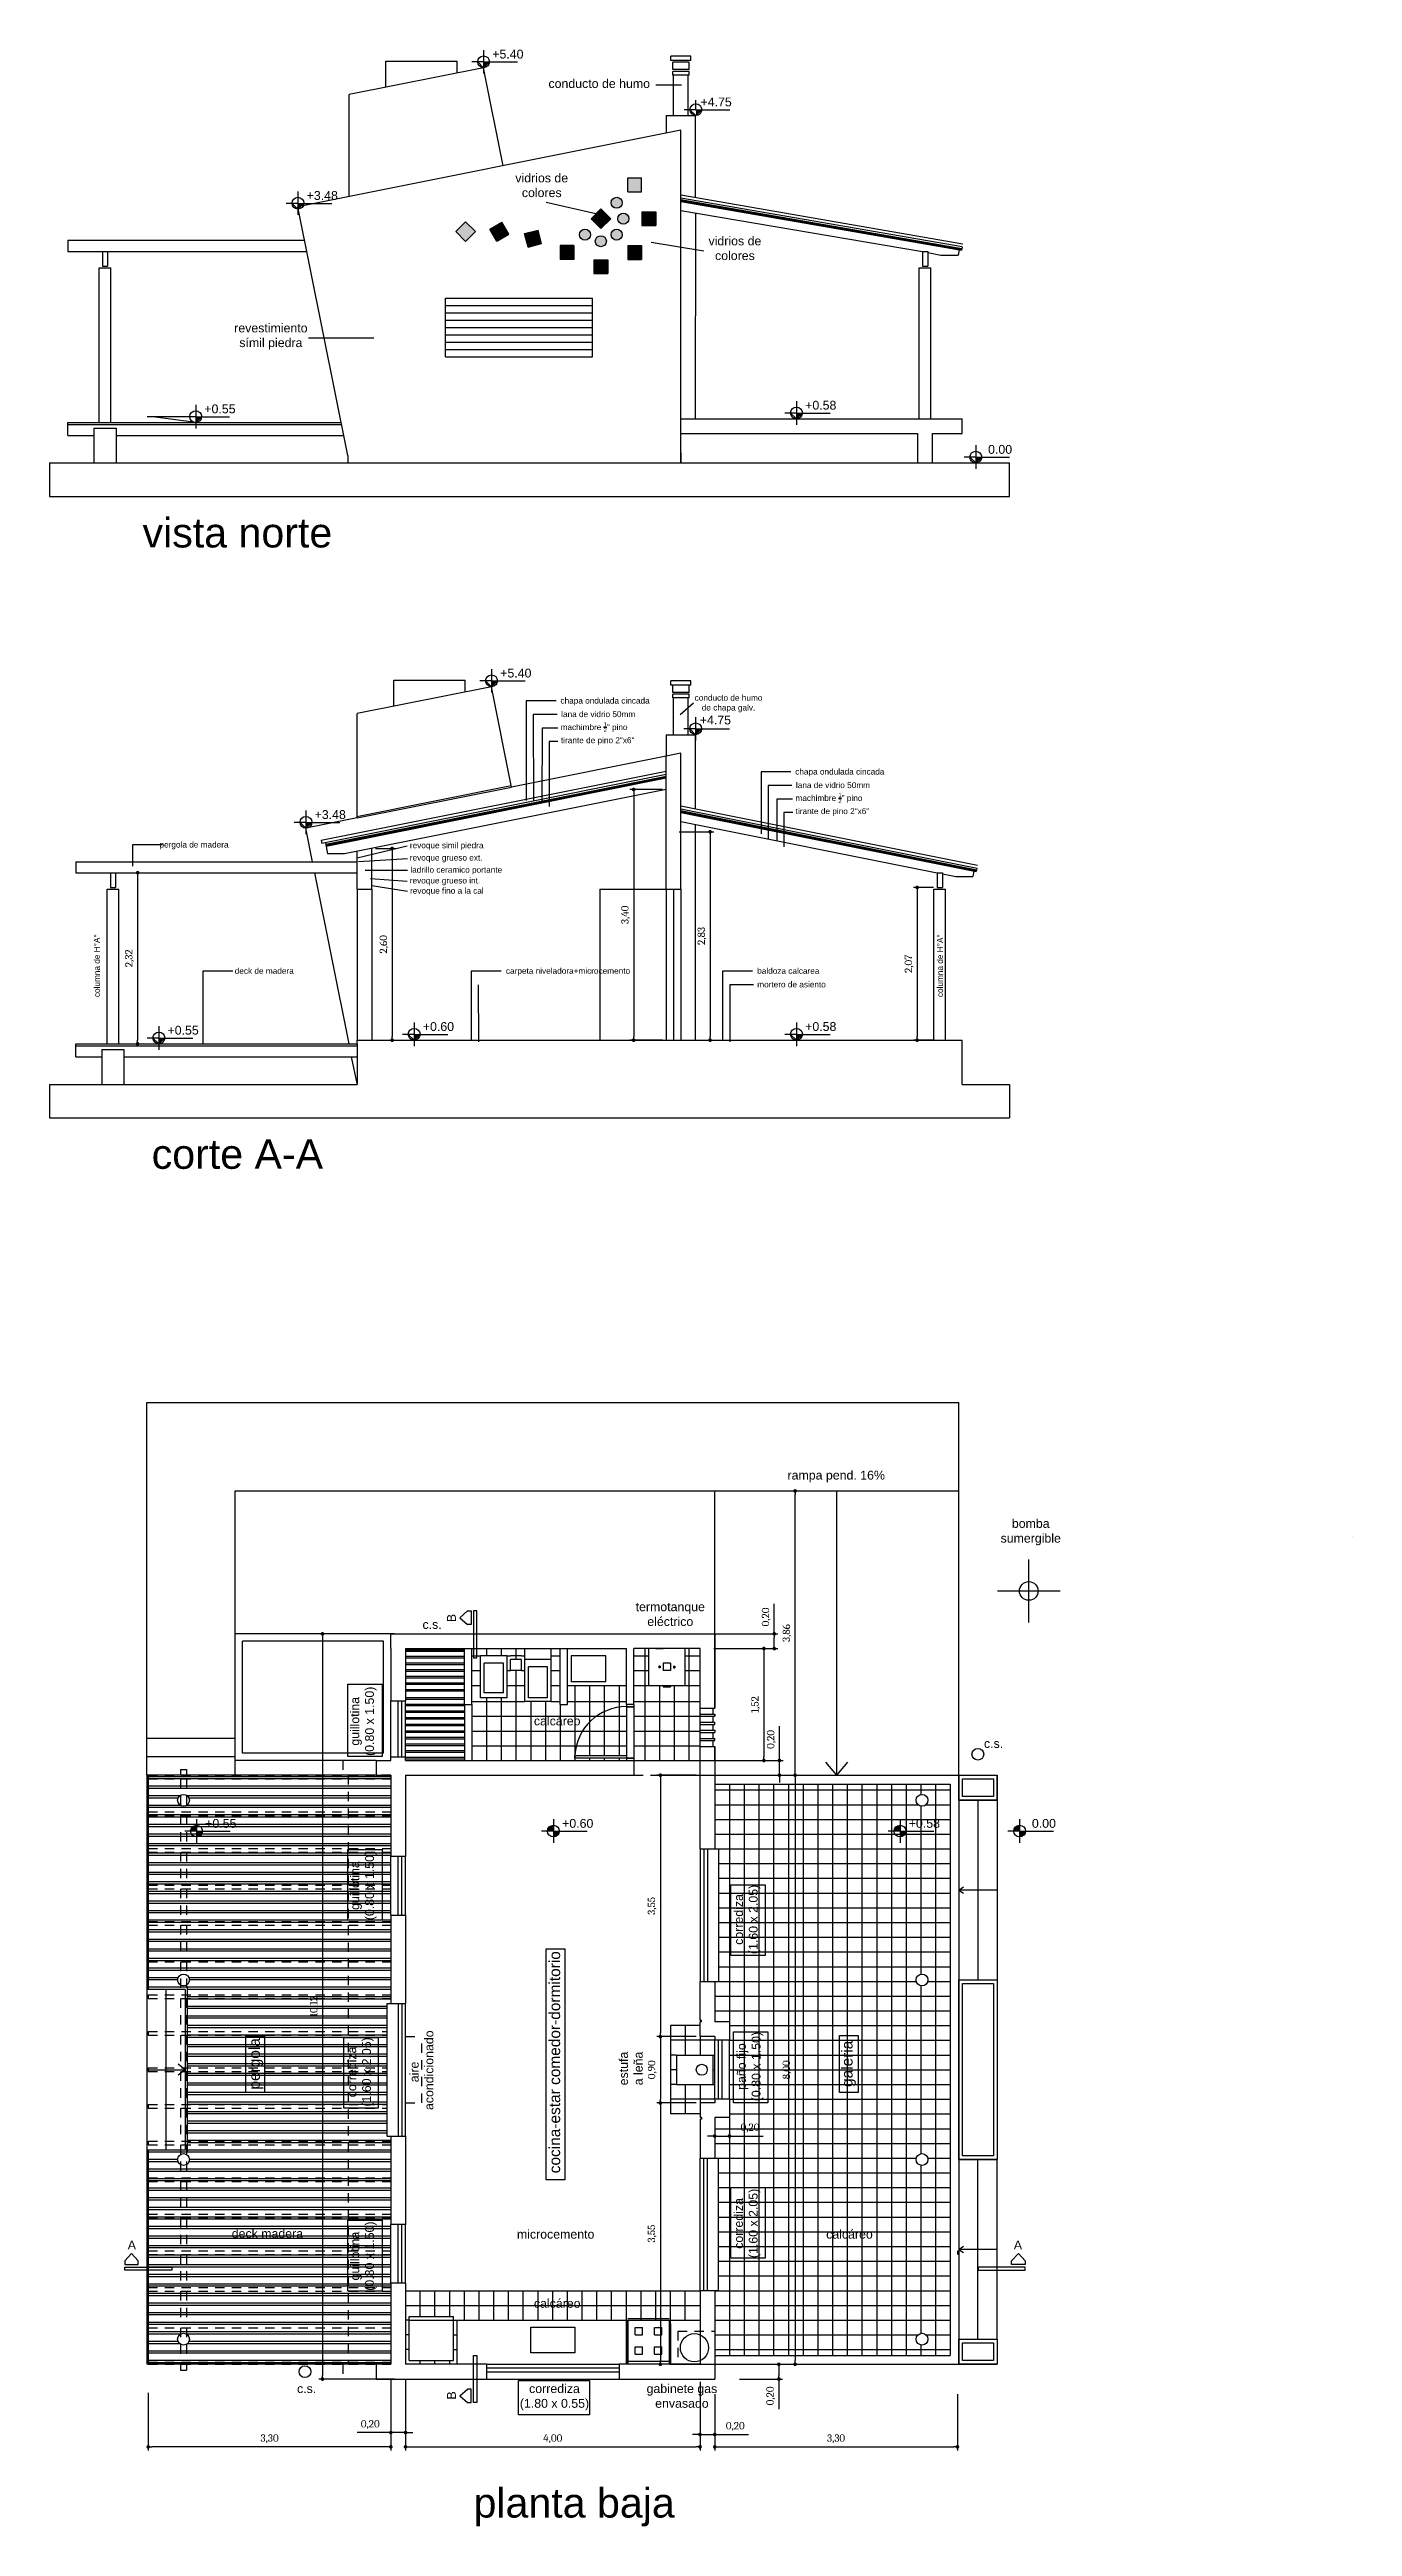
# Model space of a CAD drawing. Header units: millimetres. Extents: x 0 to 6982707, y 6395274 to 12792127.
# Drawn here: x 3491447.2 to 3491464.89, y 6396009.3 to 6396042.93 of the extents above; entities that cross this region are included whole.
import ezdxf

# ---------------------------------------------------------------- set-up
doc = ezdxf.new("R2010")
doc.units = ezdxf.units.MM
doc.header["$LTSCALE"] = 0.01
doc.linetypes.add('DASHED', pattern=[19.05, 12.7, -6.35])
for name, color, linetype in [('auxiliar', 1, 'Continuous'), ('carpinterias', 4, 'Continuous'), ('loteo', 4, 'Continuous'), ('mamposteria', 3, 'Continuous'), ('sanitarios', 4, 'Continuous')]:
    doc.layers.add(name, color=color, linetype=linetype)
doc.styles.add('ARIAL', font='arial.ttf')
doc.styles.get("Standard").update_dxf_attribs({"font": 'Cambria.ttf'})
doc.dimstyles.new('150', dxfattribs={"dimtxt": 0.1, "dimasz": 0.05, "dimexe": 0.05, "dimexo": 0.05, "dimgap": 0.05, "dimtad": 1, "dimzin": 1, "dimtxsty": 'Standard', "dimblk": 'DOT', "dimcen": 0.05, "dimaunit": 1, "dimadec": 4, "dimazin": 0, "dimtfac": 1, "dimtmove": 0, "dimatfit": 3, "dimldrblk": 'DOT', "dimfxl": 1, "dimarcsym": 0})
pattern_1 = [(0, (-0.459, -67.508), (0, 6.985), [5.08, -1.905]), (90, (-0.459, -67.508), (-6.985, 4e-16), [5.08, -1.905])]

msp = doc.modelspace()

# ---------------------------------------------------------------- texts
at = {"layer": 'loteo', "ltscale": 0.01, "char_height": 0.2, "attachment_point": 1, "style": 'ARIAL'}
for s, insert in [('\\pxqc;{\\H2x;vista norte}', (3491444.692, 6396036.571)), ('\\pxqc;{\\H2x;corte A-A}', (3491444.692, 6396028.133)), ('\\pxqc;{\\H2x;planta baja}', (3491449.266, 6396009.817))]:
    msp.add_mtext_dynamic_manual_height_columns(s, width=10.11083, gutter_width=1, heights=[0], dxfattribs=dict(at, insert=insert))
at = {"layer": 'loteo', "ltscale": 0.01, "char_height": 0.15, "attachment_point": 1, "rotation": 90, "style": 'ARIAL'}
for s, insert in [('\\pxqc;cocina-estar comedor-dormitorio', (3491453.981, 6396013.956)), ('\\pxqc;pergola', (3491449.903, 6396013.934)), ('\\pxqc;galeria', (3491457.953, 6396013.934))]:
    msp.add_mtext_dynamic_manual_height_columns(s, width=3.28869, gutter_width=1, heights=[0], dxfattribs=dict(at, insert=insert))
at = {"layer": 'mamposteria', "color": 251, "ltscale": 0.03, "style": 'ARIAL'}
for s, width, insert, char_height, attachment_point in [('\\pxqc;+5.40', 2.13857, (3491452.352, 6396042.931), 0.12, 1), ('\\pxqc;conducto de humo', 2.13857, (3491453.593, 6396042.531), 0.12, 1), ('\\pxqc;+4.75', 2.13857, (3491455.181, 6396042.281), 0.12, 1), ('\\pxqc;vidrios de\\Pcolores', 2.13857, (3491452.812, 6396041.249), 0.12, 1), ('\\pxqc;+3.48', 2.13857, (3491449.831, 6396041.011), 0.12, 1), ('\\pxqc;vidrios de\\Pcolores', 2.13857, (3491455.436, 6396040.394), 0.12, 1), ('\\pxqc;revestimiento\\Psímil piedra', 2.13857, (3491449.133, 6396039.212), 0.12, 1), ('\\pxqc;+0.55', 2.13857, (3491448.441, 6396038.113), 0.12, 1), ('\\pxqc;+0.58', 2.13857, (3491456.602, 6396038.163), 0.12, 1), ('\\pxqc;0.00', 2.13857, (3491459.038, 6396037.563), 0.12, 1), ('\\pxqc;+5.40', 2.13857, (3491452.46, 6396034.525), 0.12, 1), ('\\pxqc;chapa ondulada cincada', 2.13857, (3491453.672, 6396034.131), 0.08, 1), ('\\pxqc;conducto de humo\\Pde chapa galv.', 2.13857, (3491455.349, 6396034.17), 0.08, 1), ('\\A1;\\pxqc;machimbre {\\H0.7x;\\S1/2;}" pino', 2.13857, (3491453.523, 6396033.798), 0.08, 1), ('\\pxqc;lana de vidrio 50mm', 2.13857, (3491453.579, 6396033.947), 0.08, 1), ('\\pxqc;+4.75', 2.13857, (3491455.171, 6396033.888), 0.12, 1), ('\\A1;\\pxqc;tirante de pino 2"x6"', 2.13857, (3491453.572, 6396033.593), 0.08, 1), ('\\pxqc;chapa ondulada cincada', 2.13857, (3491456.861, 6396033.167), 0.08, 1), ('\\pxqc;lana de vidrio 50mm', 2.13857, (3491456.768, 6396032.983), 0.08, 1), ('\\A1;\\pxqc;tirante de pino 2"x6"', 2.13857, (3491456.761, 6396032.63), 0.08, 1), ('\\A1;\\pxqc;machimbre {\\H0.7x;\\S1/2;}" pino', 2.13857, (3491456.713, 6396032.835), 0.08, 1), ('\\pxqc;+3.48', 2.13857, (3491449.939, 6396032.604), 0.12, 1), ('\\pxqc;pergola de madera', 2.13857, (3491448.089, 6396032.176), 0.08, 1), ('\\pxqc;revoque grueso ext.', 2.13857, (3491451.514, 6396031.999), 0.08, 1), ('\\pxqc;revoque simil piedra', 2.13857, (3491451.521, 6396032.166), 0.08, 1), ('\\pxqc;revoque grueso int.', 2.13857, (3491451.498, 6396031.688), 0.08, 1), ('\\A1;\\pxqc;ladrillo ceramico portante', 2.13857, (3491451.651, 6396031.834), 0.08, 1), ('\\A1;\\pxqc;revoque fino a la cal', 2.13857, (3491451.523, 6396031.55), 0.08, 1), ('\\pxqc;deck de madera', 2.13857, (3491449.043, 6396030.461), 0.08, 1), ('\\pxqc;carpeta niveladora+microcemento', 2.13857, (3491453.169, 6396030.461), 0.08, 1), ('\\pxqc;baldoza calcarea', 2.13857, (3491456.161, 6396030.461), 0.08, 1), ('\\pxqc;mortero de asiento', 2.13857, (3491456.205, 6396030.277), 0.08, 1), ('\\pxqc;+0.55', 2.13857, (3491447.941, 6396029.675), 0.12, 1), ('\\pxqc;+0.60', 2.13857, (3491451.409, 6396029.725), 0.12, 1), ('\\pxqc;+0.58', 2.13857, (3491456.602, 6396029.725), 0.12, 1), ('\\pxqc;\\Prampa pend. 16%', 2.13857, (3491456.812, 6396023.833), 0.12, 1), ('\\pxqc;bomba\\Psumergible', 2.13857, (3491459.454, 6396022.977), 0.12, 1), ('\\pxqc;c.s.', 2.13857, (3491451.323, 6396021.605), 0.12, 1), ('\\pxqc;termotanque\\Peléctrico', 2.13857, (3491454.558, 6396021.845), 0.12, 1), ('\\pxqc;calcáreo', 2.13857, (3491453.022, 6396020.295), 0.12, 1), ('\\pxqc;c.s.', 2.13857, (3491458.949, 6396019.989), 0.12, 1), ('\\pxqc;+0.55', 2.13857, (3491448.453, 6396018.904), 0.12, 1), ('\\pxqc;+0.60', 2.13857, (3491453.301, 6396018.904), 0.12, 1), ('\\pxqc;+0.58', 2.13857, (3491458.009, 6396018.904), 0.12, 1), ('\\pxqc;0.00', 2.13857, (3491459.633, 6396018.904), 0.12, 1), ('\\pxqc;A', 0.19928, (3491448.214, 6396013.179), 0.12, 1), ('\\pxqc;deck madera', 2.13857, (3491449.086, 6396013.334), 0.12, 1), ('\\pxqc;microcemento', 2.13857, (3491453.001, 6396013.325), 0.12, 1), ('\\pxqc;calcáreo', 2.13857, (3491456.992, 6396013.325), 0.12, 1), ('\\pxqc;A', 0.19928, (3491460.449, 6396013.179), 0.12, 3), ('\\pxqc;calcáreo', 2.13857, (3491453.022, 6396012.386), 0.12, 1), ('\\pxqc;c.s.', 2.13857, (3491449.619, 6396011.228), 0.12, 1), ('\\pxqc;corrediza\\P(1.80 x 0.55)', 2.13857, (3491452.985, 6396011.228), 0.12, 1), ('\\pxqc;gabinete gas\\Penvasado', 2.13857, (3491454.716, 6396011.228), 0.12, 1)]:
    msp.add_mtext_dynamic_manual_height_columns(s, width=width, gutter_width=1, heights=[0], dxfattribs=dict(at, insert=insert, char_height=char_height, attachment_point=attachment_point))
at = {"layer": 'mamposteria', "color": 251, "ltscale": 0.03, "rotation": 90, "style": 'ARIAL'}
for s, width, insert, char_height, attachment_point in [('\\pxqc;columna de H°A°', 2.13857, (3491447.799, 6396029.422), 0.08, 1), ('\\pxqc;columna de H°A°', 2.13857, (3491459.251, 6396029.422), 0.08, 1), ('\\pxqc;B', 0.19928, (3491452.595, 6396021.732), 0.12, 3), ('\\pxqc;guillotina \\P(0.80 x 1.50)', 2.13857, (3491451.282, 6396019.161), 0.12, 1), ('\\pxqc;guillotina \\P(0.80 x 1.50)', 2.13857, (3491451.282, 6396016.93), 0.12, 1), ('\\pxqc;corrediza\\P(1.60 x 2.05)', 2.13857, (3491456.494, 6396016.47), 0.12, 1), ('\\pxqc;corrediza\\P(1.60 x 2.05)', 2.13857, (3491451.241, 6396014.399), 0.12, 1), ('\\pxqc;aire\\P acondicionado', 2.13857, (3491452.089, 6396014.399), 0.12, 1), ('\\pxqc;paño fijo\\P(0.80 x 1.50)', 2.13857, (3491456.533, 6396014.472), 0.12, 1), ('\\pxqc;estufa \\Pa leña', 2.13857, (3491454.932, 6396014.446), 0.12, 1), ('\\pxqc;corrediza\\P(1.60 x 2.05)', 2.13857, (3491456.494, 6396012.342), 0.12, 1), ('\\pxqc;guillotina \\P(0.80 x 1.50)', 2.13857, (3491451.282, 6396011.898), 0.12, 1), ('\\pxqc;B', 0.19928, (3491452.595, 6396010.976), 0.12, 1)]:
    msp.add_mtext_dynamic_manual_height_columns(s, width=width, gutter_width=1, heights=[0], dxfattribs=dict(at, insert=insert, char_height=char_height, attachment_point=attachment_point))

# ---------------------------------------------------------------- blocks, each defined once
blk = doc.blocks.new('_Dot')
at = {"color": 0, "linetype": 'ByBlock', "lineweight": -2}
blk.add_line((-0.5, 0), (-1, 0), dxfattribs=at)
at = {"color": 0, "linetype": 'ByBlock', "const_width": 0.5}
blk.add_lwpolyline([(-0.25, 0, 1), (0.25, 0, 1)], format="xyb", close=True, dxfattribs=at)
blk = doc.blocks.new('*D5')
at = {"layer": 'Defpoints', "color": 0, "ltscale": 0.01, "transparency": 16777216}
for p in [(3491456.316, 6396021.218), (3491455.416, 6396019.698), (3491456.899, 6396019.698)]:
    blk.add_point(p, dxfattribs=at)
at = {"layer": 'loteo', "color": 0, "lineweight": -2, "ltscale": 0.01, "transparency": 16777216}
for p, q in [((3491456.366, 6396021.218), (3491456.949, 6396021.218)), ((3491456.899, 6396021.168), (3491456.899, 6396019.748)), ((3491455.466, 6396019.698), (3491456.949, 6396019.698))]:
    blk.add_line(p, q, dxfattribs=at)
at = {"layer": 'loteo', "color": 0, "lineweight": -2, "ltscale": 0.01, "transparency": 16777216, "xscale": 0.05, "yscale": 0.05, "zscale": 0.05}
for p, rotation in [((3491456.899, 6396021.218), 90), ((3491456.899, 6396019.698), 270)]:
    blk.add_blockref('_Dot', p, dxfattribs=dict(at, rotation=rotation))
at = {"layer": 'loteo', "color": 0, "ltscale": 0.01, "transparency": 16777216, "insert": (3491456.787, 6396020.458), "char_height": 0.1, "attachment_point": 5, "rotation": 90}
blk.add_mtext('1,52', dxfattribs=at)
blk = doc.blocks.new('*D6')
at = {"layer": 'Defpoints', "color": 0, "ltscale": 0.01, "transparency": 16777216}
for p in [(3491456.167, 6396021.418), (3491456.167, 6396021.218), (3491457.04, 6396021.418)]:
    blk.add_point(p, dxfattribs=at)
at = {"layer": 'loteo', "color": 0, "lineweight": -2, "ltscale": 0.01, "transparency": 16777216}
for p, q in [((3491457.04, 6396021.418), (3491457.04, 6396021.826)), ((3491456.217, 6396021.418), (3491457.09, 6396021.418)), ((3491456.217, 6396021.218), (3491457.09, 6396021.218)), ((3491457.04, 6396021.268), (3491457.04, 6396021.368))]:
    blk.add_line(p, q, dxfattribs=at)
at = {"layer": 'loteo', "color": 0, "lineweight": -2, "ltscale": 0.01, "transparency": 16777216, "xscale": 0.05, "yscale": 0.05, "zscale": 0.05}
for p, rotation in [((3491457.04, 6396021.418), 90), ((3491457.04, 6396021.218), 270)]:
    blk.add_blockref('_Dot', p, dxfattribs=dict(at, rotation=rotation))
at = {"layer": 'loteo', "color": 0, "ltscale": 0.01, "transparency": 16777216, "insert": (3491456.93, 6396021.647), "char_height": 0.1, "attachment_point": 5, "rotation": 90}
blk.add_mtext('0,20', dxfattribs=at)
blk = doc.blocks.new('*D7')
at = {"layer": 'Defpoints', "color": 0, "ltscale": 0.01, "transparency": 16777216}
for p in [(3491455.416, 6396019.698), (3491455.416, 6396019.498), (3491457.11, 6396019.498)]:
    blk.add_point(p, dxfattribs=at)
at = {"layer": 'loteo', "color": 0, "lineweight": -2, "ltscale": 0.01, "transparency": 16777216}
for p, q in [((3491457.11, 6396019.748), (3491457.11, 6396020.163)), ((3491455.466, 6396019.698), (3491457.16, 6396019.698)), ((3491455.466, 6396019.498), (3491457.16, 6396019.498)), ((3491457.11, 6396019.498), (3491457.11, 6396019.698)), ((3491457.11, 6396019.448), (3491457.11, 6396019.398))]:
    blk.add_line(p, q, dxfattribs=at)
at = {"layer": 'loteo', "color": 0, "lineweight": -2, "ltscale": 0.01, "transparency": 16777216, "xscale": 0.05, "yscale": 0.05, "zscale": 0.05}
for p, rotation in [((3491457.11, 6396019.698), 270), ((3491457.11, 6396019.498), 90)]:
    blk.add_blockref('_Dot', p, dxfattribs=dict(at, rotation=rotation))
at = {"layer": 'loteo', "color": 0, "ltscale": 0.01, "transparency": 16777216, "insert": (3491457, 6396019.984), "char_height": 0.1, "attachment_point": 5, "rotation": 90}
blk.add_mtext('0,20', dxfattribs=at)
blk = doc.blocks.new('*D8')
at = {"layer": 'Defpoints', "color": 0, "ltscale": 0.01, "transparency": 16777216}
for p in [(3491455.789, 6396019.498), (3491456.339, 6396011.498), (3491457.323, 6396011.498)]:
    blk.add_point(p, dxfattribs=at)
at = {"layer": 'loteo', "color": 0, "lineweight": -2, "ltscale": 0.01, "transparency": 16777216}
for p, q in [((3491455.839, 6396019.498), (3491457.373, 6396019.498)), ((3491457.323, 6396019.448), (3491457.323, 6396011.548)), ((3491456.389, 6396011.498), (3491457.373, 6396011.498))]:
    blk.add_line(p, q, dxfattribs=at)
at = {"layer": 'loteo', "color": 0, "lineweight": -2, "ltscale": 0.01, "transparency": 16777216, "xscale": 0.05, "yscale": 0.05, "zscale": 0.05}
for p, rotation in [((3491457.323, 6396019.498), 90), ((3491457.323, 6396011.498), 270)]:
    blk.add_blockref('_Dot', p, dxfattribs=dict(at, rotation=rotation))
at = {"layer": 'loteo', "color": 0, "ltscale": 0.01, "transparency": 16777216, "insert": (3491457.213, 6396015.498), "char_height": 0.1, "attachment_point": 5, "rotation": 90}
blk.add_mtext('8,00', dxfattribs=at)
blk = doc.blocks.new('*D9')
at = {"layer": 'Defpoints', "color": 0, "ltscale": 0.01, "transparency": 16777216}
for p in [(3491455.566, 6396011.498), (3491456.516, 6396011.298), (3491457.102, 6396011.298)]:
    blk.add_point(p, dxfattribs=at)
at = {"layer": 'loteo', "color": 0, "lineweight": -2, "ltscale": 0.01, "transparency": 16777216}
for p, q in [((3491455.616, 6396011.498), (3491457.152, 6396011.498)), ((3491457.102, 6396011.448), (3491457.102, 6396011.348)), ((3491456.566, 6396011.298), (3491457.152, 6396011.298)), ((3491457.102, 6396011.298), (3491457.102, 6396010.89))]:
    blk.add_line(p, q, dxfattribs=at)
at = {"layer": 'loteo', "color": 0, "lineweight": -2, "ltscale": 0.01, "transparency": 16777216, "xscale": 0.05, "yscale": 0.05, "zscale": 0.05}
for p, rotation in [((3491457.102, 6396011.498), 90), ((3491457.102, 6396011.298), 270)]:
    blk.add_blockref('_Dot', p, dxfattribs=dict(at, rotation=rotation))
at = {"layer": 'loteo', "color": 0, "ltscale": 0.01, "transparency": 16777216, "insert": (3491456.992, 6396011.069), "char_height": 0.1, "attachment_point": 5, "rotation": 90}
blk.add_mtext('0,20', dxfattribs=at)
blk = doc.blocks.new('*D11')
at = {"layer": 'Defpoints', "color": 0, "ltscale": 0.01, "transparency": 16777216}
for p in [(3491451.931, 6396021.418), (3491450.903, 6396011.298), (3491451.931, 6396011.298)]:
    blk.add_point(p, dxfattribs=at)
at = {"layer": 'loteo', "color": 0, "lineweight": -2, "ltscale": 0.01, "transparency": 16777216}
for p, q in [((3491451.881, 6396021.418), (3491450.853, 6396021.418)), ((3491450.903, 6396021.368), (3491450.903, 6396011.348)), ((3491451.881, 6396011.298), (3491450.853, 6396011.298))]:
    blk.add_line(p, q, dxfattribs=at)
at = {"layer": 'loteo', "color": 0, "lineweight": -2, "ltscale": 0.01, "transparency": 16777216, "xscale": 0.05, "yscale": 0.05, "zscale": 0.05}
for p, rotation in [((3491450.903, 6396021.418), 90), ((3491450.903, 6396011.298), 270)]:
    blk.add_blockref('_Dot', p, dxfattribs=dict(at, rotation=rotation))
at = {"layer": 'loteo', "color": 0, "ltscale": 0.01, "transparency": 16777216, "insert": (3491450.793, 6396016.358), "char_height": 0.1, "attachment_point": 5, "rotation": 90}
blk.add_mtext('10,12', dxfattribs=at)
blk = doc.blocks.new('*D10')
at = {"layer": 'Defpoints', "color": 0, "ltscale": 0.01, "transparency": 16777216}
for p in [(3491452.031, 6396011.142), (3491456.031, 6396011.142), (3491456.031, 6396010.377)]:
    blk.add_point(p, dxfattribs=at)
at = {"layer": 'loteo', "color": 0, "lineweight": -2, "ltscale": 0.01, "transparency": 16777216}
for p, q in [((3491452.031, 6396011.092), (3491452.031, 6396010.327)), ((3491456.031, 6396011.092), (3491456.031, 6396010.327)), ((3491452.081, 6396010.377), (3491455.981, 6396010.377))]:
    blk.add_line(p, q, dxfattribs=at)
at = {"layer": 'loteo', "color": 0, "lineweight": -2, "ltscale": 0.01, "transparency": 16777216, "xscale": 0.05, "yscale": 0.05, "zscale": 0.05, "rotation": 180}
blk.add_blockref('_Dot', (3491452.031, 6396010.377), dxfattribs=at)
at = {"layer": 'loteo', "color": 0, "lineweight": -2, "ltscale": 0.01, "transparency": 16777216, "xscale": 0.05, "yscale": 0.05, "zscale": 0.05}
blk.add_blockref('_Dot', (3491456.031, 6396010.377), dxfattribs=at)
at = {"layer": 'loteo', "color": 0, "ltscale": 0.01, "transparency": 16777216, "insert": (3491454.031, 6396010.487), "char_height": 0.1, "attachment_point": 5}
blk.add_mtext('4,00', dxfattribs=at)
blk = doc.blocks.new('*D12')
at = {"layer": 'Defpoints', "color": 0, "ltscale": 0.01, "transparency": 16777216}
for p in [(3491456.031, 6396011.311), (3491456.231, 6396011.111), (3491456.231, 6396010.545)]:
    blk.add_point(p, dxfattribs=at)
at = {"layer": 'loteo', "color": 0, "lineweight": -2, "ltscale": 0.01, "transparency": 16777216}
for p, q in [((3491456.031, 6396011.261), (3491456.031, 6396010.495)), ((3491456.231, 6396011.061), (3491456.231, 6396010.495)), ((3491455.981, 6396010.545), (3491455.931, 6396010.545)), ((3491456.031, 6396010.545), (3491456.231, 6396010.545)), ((3491456.281, 6396010.545), (3491456.689, 6396010.545))]:
    blk.add_line(p, q, dxfattribs=at)
at = {"layer": 'loteo', "color": 0, "lineweight": -2, "ltscale": 0.01, "transparency": 16777216, "xscale": 0.05, "yscale": 0.05, "zscale": 0.05}
blk.add_blockref('_Dot', (3491456.031, 6396010.545), dxfattribs=at)
at = {"layer": 'loteo', "color": 0, "lineweight": -2, "ltscale": 0.01, "transparency": 16777216, "xscale": 0.05, "yscale": 0.05, "zscale": 0.05, "rotation": 180}
blk.add_blockref('_Dot', (3491456.231, 6396010.545), dxfattribs=at)
at = {"layer": 'loteo', "color": 0, "ltscale": 0.01, "transparency": 16777216, "insert": (3491456.51, 6396010.655), "char_height": 0.1, "attachment_point": 5}
blk.add_mtext('0,20', dxfattribs=at)
blk = doc.blocks.new('*D13')
at = {"layer": 'Defpoints', "color": 0, "ltscale": 0.01, "transparency": 16777216}
for p in [(3491451.831, 6396011.337), (3491452.031, 6396011.337), (3491451.831, 6396010.571)]:
    blk.add_point(p, dxfattribs=at)
at = {"layer": 'loteo', "color": 0, "lineweight": -2, "ltscale": 0.01, "transparency": 16777216}
for p, q in [((3491451.831, 6396011.287), (3491451.831, 6396010.521)), ((3491452.031, 6396011.287), (3491452.031, 6396010.521)), ((3491451.781, 6396010.571), (3491451.373, 6396010.571)), ((3491452.031, 6396010.571), (3491451.831, 6396010.571)), ((3491452.081, 6396010.571), (3491452.131, 6396010.571))]:
    blk.add_line(p, q, dxfattribs=at)
at = {"layer": 'loteo', "color": 0, "lineweight": -2, "ltscale": 0.01, "transparency": 16777216, "xscale": 0.05, "yscale": 0.05, "zscale": 0.05}
blk.add_blockref('_Dot', (3491451.831, 6396010.571), dxfattribs=at)
at = {"layer": 'loteo', "color": 0, "lineweight": -2, "ltscale": 0.01, "transparency": 16777216, "xscale": 0.05, "yscale": 0.05, "zscale": 0.05, "rotation": 180}
blk.add_blockref('_Dot', (3491452.031, 6396010.571), dxfattribs=at)
at = {"layer": 'loteo', "color": 0, "ltscale": 0.01, "transparency": 16777216, "insert": (3491451.552, 6396010.681), "char_height": 0.1, "attachment_point": 5}
blk.add_mtext('0,20', dxfattribs=at)
blk = doc.blocks.new('*D14')
at = {"layer": 'Defpoints', "color": 0, "ltscale": 0.01, "transparency": 16777216}
for p in [(3491448.536, 6396011.162), (3491451.831, 6396011.142), (3491448.536, 6396010.377)]:
    blk.add_point(p, dxfattribs=at)
at = {"layer": 'loteo', "color": 0, "lineweight": -2, "ltscale": 0.01, "transparency": 16777216}
for p, q in [((3491448.536, 6396011.112), (3491448.536, 6396010.327)), ((3491451.831, 6396011.092), (3491451.831, 6396010.327)), ((3491451.781, 6396010.377), (3491448.586, 6396010.377))]:
    blk.add_line(p, q, dxfattribs=at)
at = {"layer": 'loteo', "color": 0, "lineweight": -2, "ltscale": 0.01, "transparency": 16777216, "xscale": 0.05, "yscale": 0.05, "zscale": 0.05, "rotation": 180}
blk.add_blockref('_Dot', (3491448.536, 6396010.377), dxfattribs=at)
at = {"layer": 'loteo', "color": 0, "lineweight": -2, "ltscale": 0.01, "transparency": 16777216, "xscale": 0.05, "yscale": 0.05, "zscale": 0.05}
blk.add_blockref('_Dot', (3491451.831, 6396010.377), dxfattribs=at)
at = {"layer": 'loteo', "color": 0, "ltscale": 0.01, "transparency": 16777216, "insert": (3491450.184, 6396010.487), "char_height": 0.1, "attachment_point": 5}
blk.add_mtext('3,30', dxfattribs=at)
blk = doc.blocks.new('*D15')
at = {"layer": 'Defpoints', "color": 0, "ltscale": 0.01, "transparency": 16777216}
for p in [(3491456.231, 6396011.142), (3491459.527, 6396011.142), (3491459.527, 6396010.377)]:
    blk.add_point(p, dxfattribs=at)
at = {"layer": 'loteo', "color": 0, "lineweight": -2, "ltscale": 0.01, "transparency": 16777216}
for p, q in [((3491456.231, 6396011.092), (3491456.231, 6396010.327)), ((3491459.527, 6396011.092), (3491459.527, 6396010.327)), ((3491456.281, 6396010.377), (3491459.477, 6396010.377))]:
    blk.add_line(p, q, dxfattribs=at)
at = {"layer": 'loteo', "color": 0, "lineweight": -2, "ltscale": 0.01, "transparency": 16777216, "xscale": 0.05, "yscale": 0.05, "zscale": 0.05, "rotation": 180}
blk.add_blockref('_Dot', (3491456.231, 6396010.377), dxfattribs=at)
at = {"layer": 'loteo', "color": 0, "lineweight": -2, "ltscale": 0.01, "transparency": 16777216, "xscale": 0.05, "yscale": 0.05, "zscale": 0.05}
blk.add_blockref('_Dot', (3491459.527, 6396010.377), dxfattribs=at)
at = {"layer": 'loteo', "color": 0, "ltscale": 0.01, "transparency": 16777216, "insert": (3491457.879, 6396010.487), "char_height": 0.1, "attachment_point": 5}
blk.add_mtext('3,30', dxfattribs=at)
blk = doc.blocks.new('*D16')
at = {"layer": 'Defpoints', "color": 0, "ltscale": 0.01, "transparency": 16777216}
for p in [(3491456.031, 6396019.498), (3491455.493, 6396015.948), (3491456.031, 6396015.948)]:
    blk.add_point(p, dxfattribs=at)
at = {"layer": 'loteo', "color": 0, "lineweight": -2, "ltscale": 0.01, "transparency": 16777216}
for p, q in [((3491455.981, 6396019.498), (3491455.443, 6396019.498)), ((3491455.493, 6396019.448), (3491455.493, 6396015.998)), ((3491455.981, 6396015.948), (3491455.443, 6396015.948))]:
    blk.add_line(p, q, dxfattribs=at)
at = {"layer": 'loteo', "color": 0, "lineweight": -2, "ltscale": 0.01, "transparency": 16777216, "xscale": 0.05, "yscale": 0.05, "zscale": 0.05}
for p, rotation in [((3491455.493, 6396019.498), 90), ((3491455.493, 6396015.948), 270)]:
    blk.add_blockref('_Dot', p, dxfattribs=dict(at, rotation=rotation))
at = {"layer": 'loteo', "color": 0, "ltscale": 0.01, "transparency": 16777216, "insert": (3491455.381, 6396017.723), "char_height": 0.1, "attachment_point": 5, "rotation": 90}
blk.add_mtext('3,55', dxfattribs=at)
blk = doc.blocks.new('*D17')
at = {"layer": 'Defpoints', "color": 0, "ltscale": 0.01, "transparency": 16777216}
for p in [(3491456.031, 6396015.948), (3491455.493, 6396015.048), (3491456.031, 6396015.048)]:
    blk.add_point(p, dxfattribs=at)
at = {"layer": 'loteo', "color": 0, "lineweight": -2, "ltscale": 0.01, "transparency": 16777216}
for p, q in [((3491455.981, 6396015.948), (3491455.443, 6396015.948)), ((3491455.493, 6396015.898), (3491455.493, 6396015.098)), ((3491455.981, 6396015.048), (3491455.443, 6396015.048))]:
    blk.add_line(p, q, dxfattribs=at)
at = {"layer": 'loteo', "color": 0, "lineweight": -2, "ltscale": 0.01, "transparency": 16777216, "xscale": 0.05, "yscale": 0.05, "zscale": 0.05}
for p, rotation in [((3491455.493, 6396015.948), 90), ((3491455.493, 6396015.048), 270)]:
    blk.add_blockref('_Dot', p, dxfattribs=dict(at, rotation=rotation))
at = {"layer": 'loteo', "color": 0, "ltscale": 0.01, "transparency": 16777216, "insert": (3491455.383, 6396015.498), "char_height": 0.1, "attachment_point": 5, "rotation": 90}
blk.add_mtext('0,90', dxfattribs=at)
blk = doc.blocks.new('*D18')
at = {"layer": 'Defpoints', "color": 0, "ltscale": 0.01, "transparency": 16777216}
for p in [(3491456.031, 6396015.048), (3491455.493, 6396011.498), (3491456.031, 6396011.498)]:
    blk.add_point(p, dxfattribs=at)
at = {"layer": 'loteo', "color": 0, "lineweight": -2, "ltscale": 0.01, "transparency": 16777216}
for p, q in [((3491455.981, 6396015.048), (3491455.443, 6396015.048)), ((3491455.493, 6396014.998), (3491455.493, 6396011.548)), ((3491455.981, 6396011.498), (3491455.443, 6396011.498))]:
    blk.add_line(p, q, dxfattribs=at)
at = {"layer": 'loteo', "color": 0, "lineweight": -2, "ltscale": 0.01, "transparency": 16777216, "xscale": 0.05, "yscale": 0.05, "zscale": 0.05}
for p, rotation in [((3491455.493, 6396015.048), 90), ((3491455.493, 6396011.498), 270)]:
    blk.add_blockref('_Dot', p, dxfattribs=dict(at, rotation=rotation))
at = {"layer": 'loteo', "color": 0, "ltscale": 0.01, "transparency": 16777216, "insert": (3491455.381, 6396013.273), "char_height": 0.1, "attachment_point": 5, "rotation": 90}
blk.add_mtext('3,55', dxfattribs=at)
blk = doc.blocks.new('*D19')
at = {"layer": 'Defpoints', "color": 0, "ltscale": 0.01, "transparency": 16777216}
for p in [(3491456.231, 6396014.848), (3491456.431, 6396014.848), (3491456.431, 6396014.598)]:
    blk.add_point(p, dxfattribs=at)
at = {"layer": 'loteo', "color": 0, "lineweight": -2, "ltscale": 0.01, "transparency": 16777216}
for p, q in [((3491456.231, 6396014.798), (3491456.231, 6396014.548)), ((3491456.431, 6396014.798), (3491456.431, 6396014.548)), ((3491456.181, 6396014.598), (3491456.131, 6396014.598)), ((3491456.231, 6396014.598), (3491456.431, 6396014.598)), ((3491456.481, 6396014.598), (3491456.889, 6396014.598))]:
    blk.add_line(p, q, dxfattribs=at)
at = {"layer": 'loteo', "color": 0, "lineweight": -2, "ltscale": 0.01, "transparency": 16777216, "xscale": 0.05, "yscale": 0.05, "zscale": 0.05}
blk.add_blockref('_Dot', (3491456.231, 6396014.598), dxfattribs=at)
at = {"layer": 'loteo', "color": 0, "lineweight": -2, "ltscale": 0.01, "transparency": 16777216, "xscale": 0.05, "yscale": 0.05, "zscale": 0.05, "rotation": 180}
blk.add_blockref('_Dot', (3491456.431, 6396014.598), dxfattribs=at)
at = {"layer": 'loteo', "color": 0, "ltscale": 0.01, "transparency": 16777216, "insert": (3491456.71, 6396014.708), "char_height": 0.1, "attachment_point": 5}
blk.add_mtext('0,20', dxfattribs=at)
blk = doc.blocks.new('*D20')
at = {"layer": 'Defpoints', "color": 0, "ltscale": 0.03, "transparency": 16777216}
for p in [(3491451.572, 6396032.084), (3491451.572, 6396029.48), (3491451.849, 6396029.48)]:
    blk.add_point(p, dxfattribs=at)
at = {"layer": 'mamposteria', "color": 0, "lineweight": -2, "ltscale": 0.03, "transparency": 16777216}
for p, q in [((3491451.622, 6396032.084), (3491451.899, 6396032.084)), ((3491451.849, 6396032.034), (3491451.849, 6396029.53)), ((3491451.622, 6396029.48), (3491451.899, 6396029.48))]:
    blk.add_line(p, q, dxfattribs=at)
at = {"layer": 'mamposteria', "color": 0, "lineweight": -2, "ltscale": 0.03, "transparency": 16777216, "xscale": 0.05, "yscale": 0.05, "zscale": 0.05}
for p, rotation in [((3491451.849, 6396032.084), 90), ((3491451.849, 6396029.48), 270)]:
    blk.add_blockref('_Dot', p, dxfattribs=dict(at, rotation=rotation))
at = {"layer": 'mamposteria', "color": 0, "ltscale": 0.03, "transparency": 16777216, "insert": (3491451.739, 6396030.782), "char_height": 0.1, "attachment_point": 5, "rotation": 90}
blk.add_mtext('2,60', dxfattribs=at)
blk = doc.blocks.new('*D21')
at = {"layer": 'Defpoints', "color": 0, "ltscale": 0.03, "transparency": 16777216}
for p in [(3491455.572, 6396032.884), (3491455.13, 6396029.48), (3491455.572, 6396029.48)]:
    blk.add_point(p, dxfattribs=at)
at = {"layer": 'mamposteria', "color": 0, "lineweight": -2, "ltscale": 0.03, "transparency": 16777216}
for p, q in [((3491455.522, 6396032.884), (3491455.08, 6396032.884)), ((3491455.13, 6396032.834), (3491455.13, 6396029.53)), ((3491455.522, 6396029.48), (3491455.08, 6396029.48))]:
    blk.add_line(p, q, dxfattribs=at)
at = {"layer": 'mamposteria', "color": 0, "lineweight": -2, "ltscale": 0.03, "transparency": 16777216, "xscale": 0.05, "yscale": 0.05, "zscale": 0.05}
for p, rotation in [((3491455.13, 6396032.884), 90), ((3491455.13, 6396029.48), 270)]:
    blk.add_blockref('_Dot', p, dxfattribs=dict(at, rotation=rotation))
at = {"layer": 'mamposteria', "color": 0, "ltscale": 0.03, "transparency": 16777216, "insert": (3491455.02, 6396031.182), "char_height": 0.1, "attachment_point": 5, "rotation": 90}
blk.add_mtext('3,40', dxfattribs=at)
blk = doc.blocks.new('*D22')
at = {"layer": 'Defpoints', "color": 0, "ltscale": 0.03, "transparency": 16777216}
for p in [(3491455.698, 6396032.31), (3491455.698, 6396029.48), (3491456.168, 6396029.48)]:
    blk.add_point(p, dxfattribs=at)
at = {"layer": 'mamposteria', "color": 0, "lineweight": -2, "ltscale": 0.03, "transparency": 16777216}
for p, q in [((3491455.748, 6396032.31), (3491456.218, 6396032.31)), ((3491456.168, 6396032.26), (3491456.168, 6396029.53)), ((3491455.748, 6396029.48), (3491456.218, 6396029.48))]:
    blk.add_line(p, q, dxfattribs=at)
at = {"layer": 'mamposteria', "color": 0, "lineweight": -2, "ltscale": 0.03, "transparency": 16777216, "xscale": 0.05, "yscale": 0.05, "zscale": 0.05}
for p, rotation in [((3491456.168, 6396032.31), 90), ((3491456.168, 6396029.48), 270)]:
    blk.add_blockref('_Dot', p, dxfattribs=dict(at, rotation=rotation))
at = {"layer": 'mamposteria', "color": 0, "ltscale": 0.03, "transparency": 16777216, "insert": (3491456.058, 6396030.895), "char_height": 0.1, "attachment_point": 5, "rotation": 90}
blk.add_mtext('2,83', dxfattribs=at)
blk = doc.blocks.new('*D23')
at = {"layer": 'Defpoints', "color": 0, "ltscale": 0.03, "transparency": 16777216}
for p in [(3491459.254, 6396031.554), (3491458.981, 6396029.48), (3491459.254, 6396029.48)]:
    blk.add_point(p, dxfattribs=at)
at = {"layer": 'mamposteria', "color": 0, "lineweight": -2, "ltscale": 0.03, "transparency": 16777216}
for p, q in [((3491459.204, 6396031.554), (3491458.931, 6396031.554)), ((3491458.981, 6396031.504), (3491458.981, 6396029.53)), ((3491459.204, 6396029.48), (3491458.931, 6396029.48))]:
    blk.add_line(p, q, dxfattribs=at)
at = {"layer": 'mamposteria', "color": 0, "lineweight": -2, "ltscale": 0.03, "transparency": 16777216, "xscale": 0.05, "yscale": 0.05, "zscale": 0.05}
for p, rotation in [((3491458.981, 6396031.554), 90), ((3491458.981, 6396029.48), 270)]:
    blk.add_blockref('_Dot', p, dxfattribs=dict(at, rotation=rotation))
at = {"layer": 'mamposteria', "color": 0, "ltscale": 0.03, "transparency": 16777216, "insert": (3491458.871, 6396030.517), "char_height": 0.1, "attachment_point": 5, "rotation": 90}
blk.add_mtext('2,07', dxfattribs=at)
blk = doc.blocks.new('*D24')
at = {"layer": 'Defpoints', "color": 0, "ltscale": 0.03, "transparency": 16777216}
for p in [(3491448.093, 6396031.754), (3491448.137, 6396029.43), (3491448.392, 6396029.43)]:
    blk.add_point(p, dxfattribs=at)
at = {"layer": 'mamposteria', "color": 0, "lineweight": -2, "ltscale": 0.03, "transparency": 16777216}
for p, q in [((3491448.143, 6396031.754), (3491448.442, 6396031.754)), ((3491448.392, 6396031.704), (3491448.392, 6396029.48)), ((3491448.187, 6396029.43), (3491448.442, 6396029.43))]:
    blk.add_line(p, q, dxfattribs=at)
at = {"layer": 'mamposteria', "color": 0, "lineweight": -2, "ltscale": 0.03, "transparency": 16777216, "xscale": 0.05, "yscale": 0.05, "zscale": 0.05}
for p, rotation in [((3491448.392, 6396031.754), 90), ((3491448.392, 6396029.43), 270)]:
    blk.add_blockref('_Dot', p, dxfattribs=dict(at, rotation=rotation))
at = {"layer": 'mamposteria', "color": 0, "ltscale": 0.03, "transparency": 16777216, "insert": (3491448.282, 6396030.592), "char_height": 0.1, "attachment_point": 5, "rotation": 90}
blk.add_mtext('2,32', dxfattribs=at)
blk = doc.blocks.new('*D25')
at = {"layer": 'Defpoints', "color": 0, "ltscale": 0.01, "transparency": 16777216}
for p in [(3491457.191, 6396023.358), (3491457.323, 6396023.358), (3491457.191, 6396019.498)]:
    blk.add_point(p, dxfattribs=at)
at = {"layer": 'loteo', "color": 0, "lineweight": -2, "ltscale": 0.01, "transparency": 16777216}
for p, q in [((3491457.241, 6396023.358), (3491457.373, 6396023.358)), ((3491457.323, 6396019.548), (3491457.323, 6396023.308)), ((3491457.241, 6396019.498), (3491457.373, 6396019.498))]:
    blk.add_line(p, q, dxfattribs=at)
at = {"layer": 'loteo', "color": 0, "lineweight": -2, "ltscale": 0.01, "transparency": 16777216, "xscale": 0.05, "yscale": 0.05, "zscale": 0.05}
for p, rotation in [((3491457.323, 6396023.358), 90), ((3491457.323, 6396019.498), 270)]:
    blk.add_blockref('_Dot', p, dxfattribs=dict(at, rotation=rotation))
at = {"layer": 'loteo', "color": 0, "ltscale": 0.01, "transparency": 16777216, "insert": (3491457.213, 6396021.428), "char_height": 0.1, "attachment_point": 5, "rotation": 90}
blk.add_mtext('3,86', dxfattribs=at)

# ---------------------------------------------------------------- dimensions: what is measured, and where the dimension line sits
at = {"layer": 'loteo', "color": 1, "ltscale": 0.01}
for base, p1, p2, picture, middle in [((3491457.323, 6396023.358), (3491457.191, 6396019.498), (3491457.191, 6396023.358), '*D25', (3491457.213, 6396021.428)), ((3491450.903, 6396011.298), (3491451.931, 6396021.418), (3491451.931, 6396011.298), '*D11', (3491450.793, 6396016.358)), ((3491456.899, 6396019.698), (3491456.316, 6396021.218), (3491455.416, 6396019.698), '*D5', (3491456.787, 6396020.458)), ((3491455.493, 6396015.948), (3491456.031, 6396019.498), (3491456.031, 6396015.948), '*D16', (3491455.381, 6396017.723)), ((3491457.323, 6396011.498), (3491455.789, 6396019.498), (3491456.339, 6396011.498), '*D8', (3491457.213, 6396015.498)), ((3491455.493, 6396015.048), (3491456.031, 6396015.948), (3491456.031, 6396015.048), '*D17', (3491455.383, 6396015.498)), ((3491455.493, 6396011.498), (3491456.031, 6396015.048), (3491456.031, 6396011.498), '*D18', (3491455.381, 6396013.273)), ((3491457.102, 6396011.298), (3491455.566, 6396011.498), (3491456.516, 6396011.298), '*D9', (3491456.992, 6396011.069))]:
    dim = msp.add_linear_dim(base=base, p1=p1, p2=p2, angle=90, dimstyle='150', dxfattribs=at)
    dim.commit()
    dim.dimension.update_dxf_attribs({"geometry": picture, "text_midpoint": middle})
for base, p1, p2, picture, middle in [((3491457.04, 6396021.418), (3491456.167, 6396021.218), (3491456.167, 6396021.418), '*D6', (3491457.04, 6396021.647)), ((3491457.11, 6396019.498), (3491455.416, 6396019.698), (3491455.416, 6396019.498), '*D7', (3491457.11, 6396019.984))]:
    dim = msp.add_linear_dim(base=base, p1=p1, p2=p2, angle=90, dimstyle='150', dxfattribs=at)
    dim.commit()
    dim.dimension.update_dxf_attribs({"geometry": picture, "text_midpoint": middle, "dimtype": 160})
dim = msp.add_linear_dim(base=(3491456.431, 6396014.598), p1=(3491456.231, 6396014.848), p2=(3491456.431, 6396014.848), dimstyle='150', dxfattribs=at)
dim.commit()
dim.dimension.update_dxf_attribs({"geometry": '*D19', "text_midpoint": (3491456.71, 6396014.598), "dimtype": 160})
for base, p1, p2, picture, middle in [((3491448.5359, 6396010.3766), (3491451.8312, 6396011.1424), (3491448.5359, 6396011.1624), '*D14', (3491450.1836, 6396010.4865)), ((3491451.831, 6396010.571), (3491452.031, 6396011.337), (3491451.831, 6396011.337), '*D13', (3491451.552, 6396010.681)), ((3491456.031, 6396010.377), (3491452.031, 6396011.142), (3491456.031, 6396011.142), '*D10', (3491454.031, 6396010.487)), ((3491456.231, 6396010.545), (3491456.031, 6396011.311), (3491456.231, 6396011.111), '*D12', (3491456.51, 6396010.655)), ((3491459.527, 6396010.377), (3491456.231, 6396011.142), (3491459.527, 6396011.142), '*D15', (3491457.879, 6396010.487))]:
    dim = msp.add_linear_dim(base=base, p1=p1, p2=p2, dimstyle='150', dxfattribs=at)
    dim.commit()
    dim.dimension.update_dxf_attribs({"geometry": picture, "text_midpoint": middle})
at = {"layer": 'mamposteria', "color": 251, "ltscale": 0.03}
for base, p1, p2, picture, middle in [((3491455.13, 6396029.48), (3491455.572, 6396032.884), (3491455.572, 6396029.48), '*D21', (3491455.02, 6396031.182)), ((3491456.168, 6396029.48), (3491455.698, 6396032.31), (3491455.698, 6396029.48), '*D22', (3491456.058, 6396030.895)), ((3491451.849, 6396029.48), (3491451.572, 6396032.084), (3491451.572, 6396029.48), '*D20', (3491451.739, 6396030.782)), ((3491448.392, 6396029.43), (3491448.093, 6396031.754), (3491448.137, 6396029.43), '*D24', (3491448.282, 6396030.592)), ((3491458.981, 6396029.48), (3491459.254, 6396031.554), (3491459.254, 6396029.48), '*D23', (3491458.871, 6396030.517))]:
    dim = msp.add_linear_dim(base=base, p1=p1, p2=p2, angle=90, dimstyle='150', dxfattribs=at)
    dim.commit()
    dim.dimension.update_dxf_attribs({"geometry": picture, "text_midpoint": middle})

# ---------------------------------------------------------------- hatches: boundary and pattern name
at = {"layer": 'loteo', "linetype": 'Continuous', "ltscale": 1.2, "transparency": 33554687}
h = msp.add_hatch(color=214, dxfattribs=at)
h.dxf.hatch_style = 1
h.paths.add_polyline_path([(3491455.238, 6396041.19), (3491455.05, 6396041.19), (3491455.05, 6396041.001), (3491455.238, 6396041.001)])
h.paths.add_polyline_path([(3491452.846, 6396040.594), (3491452.713, 6396040.46), (3491452.846, 6396040.327), (3491452.98, 6396040.46)])
h = msp.add_hatch(color=140, dxfattribs=at)
h.dxf.hatch_style = 1
h.paths.add_polyline_path([(3491454.825, 6396040.852, 1), (3491454.975, 6396040.852, 1)])
h.paths.add_polyline_path([(3491454.915, 6396040.635, 1), (3491455.065, 6396040.635, 1)])
h.paths.add_polyline_path([(3491454.975, 6396040.419, 1), (3491454.825, 6396040.419, 1)])
h.paths.add_polyline_path([(3491454.609, 6396040.33, 1), (3491454.759, 6396040.33, 1)])
h.paths.add_polyline_path([(3491454.393, 6396040.419, 1), (3491454.543, 6396040.419, 1)])
h = msp.add_hatch(color=140, dxfattribs=at)
h.dxf.hatch_style = 1
h.paths.add_polyline_path([(3491454.684, 6396040.769), (3491454.551, 6396040.635), (3491454.684, 6396040.502), (3491454.818, 6396040.635)])
h = msp.add_hatch(dxfattribs=at)
h.set_pattern_fill('ANGLE', color=131)
h.set_pattern_definition(pattern_1)
h.paths.add_polyline_path([(3491454.684, 6396040.769), (3491454.551, 6396040.635), (3491454.684, 6396040.502), (3491454.818, 6396040.635)])
h = msp.add_hatch(dxfattribs=at)
h.set_pattern_fill('ANGLE', color=131)
h.set_pattern_definition(pattern_1)
h.paths.add_polyline_path([(3491454.684, 6396040.769), (3491454.551, 6396040.635), (3491454.684, 6396040.502), (3491454.818, 6396040.635)])
h = msp.add_hatch(color=170, dxfattribs=at)
h.dxf.hatch_style = 1
h.paths.add_polyline_path([(3491455.429, 6396040.73), (3491455.24, 6396040.73), (3491455.24, 6396040.541), (3491455.429, 6396040.541)])
h = msp.add_hatch(color=10, dxfattribs=at)
h.dxf.hatch_style = 1
h.paths.add_polyline_path([(3491453.339, 6396040.589), (3491453.176, 6396040.495), (3491453.27, 6396040.332), (3491453.434, 6396040.426)])
h = msp.add_hatch(dxfattribs=at)
h.set_pattern_fill('ANGLE', color=230)
h.set_pattern_definition(pattern_1)
h.paths.add_polyline_path([(3491453.339, 6396040.589), (3491453.176, 6396040.495), (3491453.27, 6396040.332), (3491453.434, 6396040.426)])
h = msp.add_hatch(dxfattribs=at)
h.set_pattern_fill('ANGLE', color=201)
h.set_pattern_definition(pattern_1)
h.paths.add_polyline_path([(3491453.339, 6396040.589), (3491453.176, 6396040.495), (3491453.27, 6396040.332), (3491453.434, 6396040.426)])
h = msp.add_hatch(dxfattribs=at)
h.set_pattern_fill('ANGLE', color=220)
h.set_pattern_definition(pattern_1)
h.paths.add_polyline_path([(3491453.339, 6396040.589), (3491453.176, 6396040.495), (3491453.27, 6396040.332), (3491453.434, 6396040.426)])
h = msp.add_hatch(color=40, dxfattribs=at)
h.dxf.hatch_style = 1
h.paths.add_polyline_path([(3491453.831, 6396040.482), (3491453.649, 6396040.433), (3491453.698, 6396040.251), (3491453.88, 6396040.299)])
h = msp.add_hatch(dxfattribs=at)
h.set_pattern_fill('ANGLE', color=1)
h.set_pattern_definition(pattern_1)
h.paths.add_polyline_path([(3491453.831, 6396040.482), (3491453.649, 6396040.433), (3491453.698, 6396040.251), (3491453.88, 6396040.299)])
h = msp.add_hatch(color=51, dxfattribs=at)
h.dxf.hatch_style = 1
h.paths.add_polyline_path([(3491454.319, 6396040.27), (3491454.13, 6396040.27), (3491454.13, 6396040.081), (3491454.319, 6396040.081)])
h = msp.add_hatch(dxfattribs=at)
h.set_pattern_fill('ANGLE', color=30)
h.set_pattern_definition(pattern_1)
h.paths.add_polyline_path([(3491454.319, 6396040.27), (3491454.13, 6396040.27), (3491454.13, 6396040.081), (3491454.319, 6396040.081)])
h = msp.add_hatch(color=40, dxfattribs=at)
h.dxf.hatch_style = 1
h.paths.add_polyline_path([(3491454.779, 6396040.079), (3491454.59, 6396040.079), (3491454.59, 6396039.891), (3491454.779, 6396039.891)])
h = msp.add_hatch(color=76, dxfattribs=at)
h.dxf.hatch_style = 1
h.paths.add_polyline_path([(3491455.238, 6396040.27), (3491455.05, 6396040.27), (3491455.05, 6396040.081), (3491455.238, 6396040.081)])
at = {"layer": 'mamposteria', "ltscale": 0.03}
h = msp.add_hatch(color=251, dxfattribs=at)
h.dxf.hatch_style = 1
h.paths.add_polyline_path([(3491453.171, 6396042.764), (3491453.091, 6396042.764), (3491453.091, 6396042.686)])
h = msp.add_hatch(color=251, dxfattribs=at)
h.dxf.hatch_style = 1
h.paths.add_polyline_path([(3491456.055, 6396042.114), (3491455.975, 6396042.114), (3491455.975, 6396042.036)])
h = msp.add_hatch(color=251, dxfattribs=at)
h.dxf.hatch_style = 1
h.paths.add_polyline_path([(3491450.65, 6396040.844), (3491450.57, 6396040.844), (3491450.57, 6396040.766)])
h = msp.add_hatch(color=251, dxfattribs=at)
h.dxf.hatch_style = 1
h.paths.add_polyline_path([(3491457.421, 6396037.996), (3491457.341, 6396037.996), (3491457.341, 6396037.918)])
h = msp.add_hatch(color=251, dxfattribs=at)
h.dxf.hatch_style = 1
h.paths.add_polyline_path([(3491449.26, 6396037.946), (3491449.181, 6396037.946), (3491449.181, 6396037.868)])
h = msp.add_hatch(color=251, dxfattribs=at)
h.dxf.hatch_style = 1
h.paths.add_polyline_path([(3491459.857, 6396037.396), (3491459.777, 6396037.396), (3491459.777, 6396037.318)])
h = msp.add_hatch(color=251, dxfattribs=at)
h.dxf.hatch_style = 1
h.paths.add_polyline_path([(3491453.279, 6396034.358), (3491453.199, 6396034.358), (3491453.199, 6396034.28)])
h = msp.add_hatch(color=251, dxfattribs=at)
h.dxf.hatch_style = 1
h.paths.add_polyline_path([(3491456.052, 6396033.706), (3491455.972, 6396033.706), (3491455.972, 6396033.628)])
h = msp.add_hatch(color=251, dxfattribs=at)
h.dxf.hatch_style = 1
h.paths.add_polyline_path([(3491450.758, 6396032.438), (3491450.678, 6396032.438), (3491450.678, 6396032.359)])
h = msp.add_hatch(color=251, dxfattribs=at)
h.dxf.hatch_style = 1
h.paths.add_polyline_path([(3491448.76, 6396029.508), (3491448.681, 6396029.508), (3491448.681, 6396029.43)])
h = msp.add_hatch(color=251, dxfattribs=at)
h.dxf.hatch_style = 1
h.paths.add_polyline_path([(3491452.228, 6396029.558), (3491452.148, 6396029.558), (3491452.148, 6396029.48)])
h = msp.add_hatch(color=251, dxfattribs=at)
h.dxf.hatch_style = 1
h.paths.add_polyline_path([(3491457.421, 6396029.558), (3491457.341, 6396029.558), (3491457.341, 6396029.48)])
h = msp.add_hatch(color=251, dxfattribs=at)
h.dxf.hatch_style = 1
h.paths.add_polyline_path([(3491449.192, 6396018.819, 0.414214), (3491449.112, 6396018.739, 0.005439), (3491449.112, 6396018.738), (3491449.192, 6396018.738)])
h = msp.add_hatch(color=251, dxfattribs=at)
h.dxf.hatch_style = 1
h.paths.add_polyline_path([(3491454.04, 6396018.819, 0.414214), (3491453.96, 6396018.739, 0.005439), (3491453.96, 6396018.738), (3491454.04, 6396018.738)])
h = msp.add_hatch(color=251, dxfattribs=at)
h.dxf.hatch_style = 1
h.paths.add_polyline_path([(3491458.748, 6396018.819, 0.414214), (3491458.668, 6396018.739, 0.005439), (3491458.669, 6396018.738), (3491458.748, 6396018.738)])
h = msp.add_hatch(color=251, dxfattribs=at)
h.dxf.hatch_style = 1
h.paths.add_polyline_path([(3491460.372, 6396018.819, 0.414214), (3491460.292, 6396018.739, 0.005439), (3491460.292, 6396018.738), (3491460.372, 6396018.738)])
h = msp.add_hatch(color=251, dxfattribs=at)
h.dxf.hatch_style = 1
h.paths.add_polyline_path([(3491449.272, 6396018.738), (3491449.192, 6396018.738), (3491449.192, 6396018.659, 0.407855)])
h = msp.add_hatch(color=251, dxfattribs=at)
h.dxf.hatch_style = 1
h.paths.add_polyline_path([(3491454.12, 6396018.738), (3491454.04, 6396018.738), (3491454.04, 6396018.659, 0.407855)])
h = msp.add_hatch(color=251, dxfattribs=at)
h.dxf.hatch_style = 1
h.paths.add_polyline_path([(3491458.828, 6396018.738), (3491458.748, 6396018.738), (3491458.748, 6396018.659, 0.407855)])
h = msp.add_hatch(color=251, dxfattribs=at)
h.dxf.hatch_style = 1
h.paths.add_polyline_path([(3491460.372, 6396018.659, 0.407855), (3491460.452, 6396018.738), (3491460.372, 6396018.738)])

# ---------------------------------------------------------------- linework, layer by layer
at = {"layer": 'auxiliar', "linetype": 'DASHED'}
for p, q in [((3491448.516, 6396019.498), (3491448.516, 6396011.498)), ((3491451.831, 6396019.498), (3491448.516, 6396019.498)), ((3491451.831, 6396019.498), (3491448.516, 6396019.498)), ((3491451.181, 6396019.498), (3491448.516, 6396019.498)), ((3491448.536, 6396019.497), (3491451.831, 6396019.497)), ((3491448.536, 6396019.447), (3491448.536, 6396019.497)), ((3491448.976, 6396019.577), (3491448.976, 6396019.497)), ((3491448.976, 6396019.577), (3491449.056, 6396019.577)), ((3491449.056, 6396019.577), (3491449.056, 6396019.497)), ((3491451.181, 6396019.698), (3491451.181, 6396019.498)), ((3491451.631, 6396019.698), (3491451.181, 6396019.698)), ((3491451.631, 6396019.498), (3491451.181, 6396019.498)), ((3491451.251, 6396019.498), (3491451.251, 6396011.498)), ((3491455.131, 6396019.498), (3491456.031, 6396019.498)), ((3491456.231, 6396019.498), (3491459.547, 6396019.498)), ((3491459.547, 6396019.498), (3491459.547, 6396011.498)), ((3491448.536, 6396019.447), (3491451.831, 6396019.447)), ((3491448.976, 6396019.447), (3491448.976, 6396019)), ((3491449.056, 6396019.447), (3491449.056, 6396019)), ((3491448.536, 6396019), (3491451.831, 6396019)), ((3491448.536, 6396019), (3491448.536, 6396018.95)), ((3491448.536, 6396018.95), (3491451.831, 6396018.95)), ((3491448.976, 6396018.95), (3491448.976, 6396018.503)), ((3491449.056, 6396018.95), (3491449.056, 6396018.503)), ((3491448.536, 6396018.503), (3491451.831, 6396018.503)), ((3491448.536, 6396018.503), (3491448.536, 6396018.453)), ((3491448.536, 6396018.453), (3491451.831, 6396018.453)), ((3491448.976, 6396018.453), (3491448.976, 6396018.007)), ((3491449.056, 6396018.453), (3491449.056, 6396018.007)), ((3491448.536, 6396018.007), (3491451.831, 6396018.007)), ((3491448.536, 6396018.007), (3491448.536, 6396017.957)), ((3491448.536, 6396017.957), (3491451.831, 6396017.957)), ((3491448.976, 6396017.957), (3491448.976, 6396017.51)), ((3491449.056, 6396017.957), (3491449.056, 6396017.51)), ((3491448.536, 6396017.51), (3491451.831, 6396017.51)), ((3491448.536, 6396017.51), (3491448.536, 6396017.46)), ((3491448.536, 6396017.46), (3491451.831, 6396017.46)), ((3491448.976, 6396017.46), (3491448.976, 6396017.013)), ((3491449.056, 6396017.46), (3491449.056, 6396017.013)), ((3491448.536, 6396017.013), (3491451.831, 6396017.013)), ((3491448.536, 6396017.013), (3491448.536, 6396016.963)), ((3491448.536, 6396016.963), (3491451.831, 6396016.963)), ((3491448.976, 6396016.963), (3491448.976, 6396016.516)), ((3491449.056, 6396016.963), (3491449.056, 6396016.516)), ((3491448.536, 6396016.516), (3491451.831, 6396016.516)), ((3491448.536, 6396016.516), (3491448.536, 6396016.466)), ((3491448.536, 6396016.466), (3491451.831, 6396016.466)), ((3491448.976, 6396016.466), (3491448.976, 6396016.019)), ((3491449.056, 6396016.466), (3491449.056, 6396016.019)), ((3491448.536, 6396016.019), (3491451.781, 6396016.019)), ((3491448.536, 6396016.019), (3491448.536, 6396015.969)), ((3491448.536, 6396015.969), (3491451.781, 6396015.969)), ((3491448.976, 6396015.969), (3491448.976, 6396015.523)), ((3491449.056, 6396015.969), (3491449.056, 6396015.523)), ((3491452.031, 6396015.948), (3491452.251, 6396015.948)), ((3491452.251, 6396015.048), (3491452.251, 6396015.948)), ((3491448.536, 6396015.523), (3491451.781, 6396015.523)), ((3491448.536, 6396015.523), (3491448.536, 6396015.473)), ((3491448.536, 6396015.473), (3491451.781, 6396015.473)), ((3491448.976, 6396015.473), (3491448.976, 6396015.026)), ((3491449.056, 6396015.473), (3491449.056, 6396015.026)), ((3491448.536, 6396015.026), (3491451.781, 6396015.026)), ((3491448.536, 6396015.026), (3491448.536, 6396014.976)), ((3491448.536, 6396014.976), (3491451.781, 6396014.976)), ((3491448.976, 6396014.976), (3491448.976, 6396014.529)), ((3491449.056, 6396014.976), (3491449.056, 6396014.529)), ((3491452.031, 6396015.048), (3491452.251, 6396015.048)), ((3491448.536, 6396014.529), (3491451.831, 6396014.529)), ((3491448.536, 6396014.529), (3491448.536, 6396014.479)), ((3491448.536, 6396014.479), (3491451.831, 6396014.479)), ((3491448.976, 6396014.479), (3491448.976, 6396014.032)), ((3491449.056, 6396014.479), (3491449.056, 6396014.032)), ((3491448.536, 6396014.032), (3491451.831, 6396014.032)), ((3491448.536, 6396014.032), (3491448.536, 6396013.982)), ((3491448.536, 6396013.982), (3491451.831, 6396013.982)), ((3491448.976, 6396013.982), (3491448.976, 6396013.535)), ((3491449.056, 6396013.982), (3491449.056, 6396013.535)), ((3491448.536, 6396013.535), (3491451.831, 6396013.535)), ((3491448.536, 6396013.535), (3491448.536, 6396013.485)), ((3491448.536, 6396013.485), (3491451.831, 6396013.485)), ((3491448.976, 6396013.485), (3491448.976, 6396013.039)), ((3491449.056, 6396013.485), (3491449.056, 6396013.039)), ((3491448.536, 6396013.039), (3491451.831, 6396013.039)), ((3491448.536, 6396013.039), (3491448.536, 6396012.989)), ((3491448.536, 6396012.989), (3491451.831, 6396012.989)), ((3491448.976, 6396012.989), (3491448.976, 6396012.542)), ((3491449.056, 6396012.989), (3491449.056, 6396012.542)), ((3491448.536, 6396012.542), (3491451.831, 6396012.542)), ((3491448.536, 6396012.542), (3491448.536, 6396012.492)), ((3491448.536, 6396012.492), (3491451.831, 6396012.492)), ((3491448.976, 6396012.492), (3491448.976, 6396012.045)), ((3491449.056, 6396012.492), (3491449.056, 6396012.045)), ((3491448.536, 6396012.045), (3491451.831, 6396012.045)), ((3491448.536, 6396012.045), (3491448.536, 6396011.995)), ((3491448.536, 6396011.995), (3491451.831, 6396011.995)), ((3491448.976, 6396011.995), (3491448.976, 6396011.548)), ((3491449.056, 6396011.995), (3491449.056, 6396011.548)), ((3491455.731, 6396011.948), (3491456.231, 6396011.948)), ((3491455.731, 6396011.948), (3491455.731, 6396011.498)), ((3491451.831, 6396011.498), (3491448.516, 6396011.498)), ((3491448.536, 6396011.548), (3491451.831, 6396011.548)), ((3491448.536, 6396011.548), (3491448.536, 6396011.498)), ((3491448.536, 6396011.498), (3491451.831, 6396011.498)), ((3491448.976, 6396011.498), (3491448.976, 6396011.418)), ((3491448.976, 6396011.498), (3491449.056, 6396011.498)), ((3491448.976, 6396011.418), (3491449.056, 6396011.418)), ((3491449.056, 6396011.498), (3491449.056, 6396011.418)), ((3491451.181, 6396011.498), (3491451.181, 6396011.298)), ((3491451.631, 6396011.498), (3491451.181, 6396011.498)), ((3491456.031, 6396011.498), (3491456.231, 6396011.498)), ((3491456.231, 6396011.498), (3491459.547, 6396011.498)), ((3491451.631, 6396011.298), (3491451.181, 6396011.298))]:
    msp.add_line(p, q, dxfattribs=at)
at = {"layer": 'carpinterias'}
for p, q in [((3491455.031, 6396020.458), (3491455.031, 6396020.428)), ((3491455.031, 6396020.458), (3491455.031, 6396020.428)), ((3491455.131, 6396020.428), (3491455.031, 6396020.428)), ((3491455.031, 6396020.428), (3491455.131, 6396020.428)), ((3491455.131, 6396020.458), (3491455.131, 6396020.428)), ((3491455.131, 6396020.458), (3491455.131, 6396020.428)), ((3491454.331, 6396019.728), (3491454.331, 6396019.768)), ((3491454.331, 6396019.768), (3491455.031, 6396019.768)), ((3491455.031, 6396019.728), (3491454.331, 6396019.728)), ((3491455.031, 6396019.768), (3491455.031, 6396019.728)), ((3491455.131, 6396019.728), (3491455.031, 6396019.728)), ((3491455.031, 6396019.728), (3491455.031, 6396019.698)), ((3491455.031, 6396019.728), (3491455.131, 6396019.728)), ((3491455.031, 6396019.728), (3491455.031, 6396019.698)), ((3491455.131, 6396019.728), (3491455.131, 6396019.698)), ((3491455.131, 6396019.728), (3491455.131, 6396019.698)), ((3491451.931, 6396016.398), (3491451.931, 6396014.598)), ((3491451.981, 6396016.398), (3491451.981, 6396014.598))]:
    msp.add_line(p, q, dxfattribs=at)
at = {"layer": 'loteo', "ltscale": 0.01}
for p, q in [((3491451.763, 6396042.776), (3491452.733, 6396042.776)), ((3491451.763, 6396042.42), (3491451.763, 6396042.776)), ((3491452.733, 6396042.614), (3491452.733, 6396042.776)), ((3491455.907, 6396042.842), (3491455.637, 6396042.842)), ((3491455.637, 6396042.786), (3491455.637, 6396042.842)), ((3491455.907, 6396042.786), (3491455.637, 6396042.786)), ((3491455.882, 6396042.761), (3491455.662, 6396042.761)), ((3491455.662, 6396042.661), (3491455.662, 6396042.761)), ((3491455.882, 6396042.661), (3491455.882, 6396042.761)), ((3491455.907, 6396042.786), (3491455.907, 6396042.842)), ((3491453.091, 6396042.686), (3491451.264, 6396042.321)), ((3491453.357, 6396041.355), (3491453.091, 6396042.686)), ((3491455.882, 6396042.661), (3491455.662, 6396042.661)), ((3491455.882, 6396042.636), (3491455.662, 6396042.636)), ((3491455.662, 6396042.586), (3491455.662, 6396042.636)), ((3491455.882, 6396042.586), (3491455.662, 6396042.586)), ((3491455.672, 6396042.036), (3491455.672, 6396042.586)), ((3491455.672, 6396042.036), (3491455.672, 6396042.436)), ((3491455.872, 6396042.036), (3491455.872, 6396042.586)), ((3491455.872, 6396042.036), (3491455.872, 6396042.586)), ((3491455.872, 6396042.036), (3491455.872, 6396042.436)), ((3491455.872, 6396042.036), (3491455.872, 6396042.436)), ((3491455.882, 6396042.586), (3491455.882, 6396042.636)), ((3491451.264, 6396040.936), (3491451.264, 6396042.321)), ((3491455.572, 6396042.036), (3491455.572, 6396041.798)), ((3491455.572, 6396042.036), (3491455.972, 6396042.036)), ((3491455.972, 6396040.921), (3491455.972, 6396042.036)), ((3491455.772, 6396041.838), (3491450.57, 6396040.797)), ((3491455.772, 6396037.318), (3491455.772, 6396041.838)), ((3491455.05, 6396041.001), (3491455.05, 6396041.19)), ((3491455.05, 6396041.19), (3491455.238, 6396041.19)), ((3491455.05, 6396041.001), (3491455.05, 6396041.19)), ((3491455.05, 6396041.19), (3491455.238, 6396041.19)), ((3491455.238, 6396041.001), (3491455.238, 6396041.19)), ((3491455.238, 6396041.001), (3491455.238, 6396041.19)), ((3491451.246, 6396037.418), (3491450.57, 6396040.797)), ((3491454.551, 6396040.635), (3491454.684, 6396040.769)), ((3491454.551, 6396040.635), (3491454.684, 6396040.769)), ((3491454.684, 6396040.769), (3491454.818, 6396040.635)), ((3491454.684, 6396040.769), (3491454.818, 6396040.635)), ((3491455.05, 6396041.001), (3491455.238, 6396041.001)), ((3491455.05, 6396041.001), (3491455.238, 6396041.001)), ((3491455.24, 6396040.73), (3491455.24, 6396040.541)), ((3491455.24, 6396040.73), (3491455.429, 6396040.73)), ((3491455.24, 6396040.73), (3491455.24, 6396040.541)), ((3491455.24, 6396040.73), (3491455.429, 6396040.73)), ((3491455.429, 6396040.73), (3491455.429, 6396040.541)), ((3491455.429, 6396040.73), (3491455.429, 6396040.541)), ((3491455.772, 6396040.961), (3491459.602, 6396040.296)), ((3491455.772, 6396040.921), (3491459.594, 6396040.256)), ((3491455.772, 6396040.895), (3491459.589, 6396040.232)), ((3491455.772, 6396040.883), (3491459.587, 6396040.22)), ((3491455.772, 6396040.871), (3491459.584, 6396040.208)), ((3491455.772, 6396040.748), (3491459.054, 6396040.192)), ((3491455.972, 6396037.918), (3491455.976, 6396040.707)), ((3491452.713, 6396040.46), (3491452.846, 6396040.594)), ((3491452.713, 6396040.46), (3491452.846, 6396040.594)), ((3491452.713, 6396040.46), (3491452.846, 6396040.327)), ((3491452.713, 6396040.46), (3491452.846, 6396040.327)), ((3491452.846, 6396040.594), (3491452.98, 6396040.46)), ((3491452.846, 6396040.594), (3491452.98, 6396040.46)), ((3491452.846, 6396040.327), (3491452.98, 6396040.46)), ((3491452.846, 6396040.327), (3491452.98, 6396040.46)), ((3491453.176, 6396040.495), (3491453.339, 6396040.589)), ((3491453.176, 6396040.495), (3491453.339, 6396040.589)), ((3491453.27, 6396040.332), (3491453.176, 6396040.495)), ((3491453.27, 6396040.332), (3491453.176, 6396040.495)), ((3491453.27, 6396040.332), (3491453.434, 6396040.426)), ((3491453.27, 6396040.332), (3491453.434, 6396040.426)), ((3491453.434, 6396040.426), (3491453.339, 6396040.589)), ((3491453.434, 6396040.426), (3491453.339, 6396040.589)), ((3491453.649, 6396040.433), (3491453.831, 6396040.482)), ((3491453.649, 6396040.433), (3491453.831, 6396040.482)), ((3491453.698, 6396040.251), (3491453.649, 6396040.433)), ((3491453.698, 6396040.251), (3491453.649, 6396040.433)), ((3491453.88, 6396040.299), (3491453.831, 6396040.482)), ((3491453.88, 6396040.299), (3491453.831, 6396040.482)), ((3491454.551, 6396040.635), (3491454.684, 6396040.502)), ((3491454.551, 6396040.635), (3491454.684, 6396040.502)), ((3491454.684, 6396040.502), (3491454.818, 6396040.635)), ((3491454.684, 6396040.502), (3491454.818, 6396040.635)), ((3491455.24, 6396040.541), (3491455.429, 6396040.541)), ((3491455.24, 6396040.541), (3491455.429, 6396040.541)), ((3491447.444, 6396040.342), (3491450.661, 6396040.342)), ((3491447.444, 6396040.342), (3491447.444, 6396040.192)), ((3491447.444, 6396040.192), (3491450.691, 6396040.192)), ((3491447.915, 6396040.192), (3491447.95, 6396040.192)), ((3491447.915, 6396040.192), (3491447.915, 6396039.992)), ((3491447.95, 6396040.192), (3491447.985, 6396040.192)), ((3491447.985, 6396040.192), (3491447.985, 6396039.992)), ((3491453.698, 6396040.251), (3491453.88, 6396040.299)), ((3491453.698, 6396040.251), (3491453.88, 6396040.299)), ((3491454.13, 6396040.27), (3491454.13, 6396040.081)), ((3491454.319, 6396040.27), (3491454.13, 6396040.27)), ((3491454.13, 6396040.27), (3491454.13, 6396040.081)), ((3491454.319, 6396040.27), (3491454.13, 6396040.27)), ((3491454.319, 6396040.081), (3491454.13, 6396040.081)), ((3491454.319, 6396040.081), (3491454.13, 6396040.081)), ((3491454.319, 6396040.27), (3491454.319, 6396040.081)), ((3491454.319, 6396040.27), (3491454.319, 6396040.081)), ((3491454.59, 6396040.079), (3491454.59, 6396039.891)), ((3491454.59, 6396040.079), (3491454.779, 6396040.079)), ((3491454.59, 6396040.079), (3491454.59, 6396039.891)), ((3491454.59, 6396040.079), (3491454.779, 6396040.079)), ((3491454.779, 6396040.079), (3491454.779, 6396039.891)), ((3491454.779, 6396040.079), (3491454.779, 6396039.891)), ((3491455.05, 6396040.27), (3491455.05, 6396040.081)), ((3491455.05, 6396040.27), (3491455.238, 6396040.27)), ((3491455.05, 6396040.27), (3491455.05, 6396040.081)), ((3491455.05, 6396040.27), (3491455.238, 6396040.27)), ((3491455.05, 6396040.081), (3491455.238, 6396040.081)), ((3491455.05, 6396040.081), (3491455.238, 6396040.081)), ((3491455.238, 6396040.27), (3491455.238, 6396040.081)), ((3491455.238, 6396040.27), (3491455.238, 6396040.081)), ((3491459.054, 6396040.192), (3491459.089, 6396040.192)), ((3491459.054, 6396040.192), (3491459.054, 6396039.992)), ((3491459.089, 6396040.192), (3491459.124, 6396040.192)), ((3491459.124, 6396040.192), (3491459.124, 6396039.992)), ((3491459.124, 6396040.178), (3491459.304, 6396040.142)), ((3491459.304, 6396040.142), (3491459.449, 6396040.142)), ((3491459.304, 6396040.142), (3491459.536, 6396040.142)), ((3491459.551, 6396040.215), (3491459.536, 6396040.142)), ((3491459.592, 6396040.247), (3491459.584, 6396040.208)), ((3491447.869, 6396037.868), (3491447.869, 6396039.969)), ((3491447.869, 6396039.969), (3491448.029, 6396039.969)), ((3491447.915, 6396039.992), (3491447.985, 6396039.992)), ((3491448.029, 6396037.868), (3491448.029, 6396039.969)), ((3491454.59, 6396039.891), (3491454.779, 6396039.891)), ((3491454.59, 6396039.891), (3491454.779, 6396039.891)), ((3491459.007, 6396037.918), (3491459.007, 6396039.969)), ((3491459.007, 6396039.969), (3491459.167, 6396039.969)), ((3491459.054, 6396039.992), (3491459.124, 6396039.992)), ((3491459.167, 6396037.918), (3491459.167, 6396039.969)), ((3491452.572, 6396038.758), (3491452.572, 6396039.558)), ((3491452.572, 6396039.558), (3491454.572, 6396039.558)), ((3491452.572, 6396039.458), (3491454.572, 6396039.458)), ((3491452.572, 6396039.358), (3491454.572, 6396039.358)), ((3491454.572, 6396038.758), (3491454.572, 6396039.558)), ((3491452.572, 6396039.258), (3491454.572, 6396039.258)), ((3491452.572, 6396039.158), (3491454.572, 6396039.158)), ((3491452.572, 6396039.158), (3491454.572, 6396039.158)), ((3491452.572, 6396039.058), (3491454.572, 6396039.058)), ((3491452.572, 6396038.958), (3491454.572, 6396038.958)), ((3491452.572, 6396038.858), (3491454.572, 6396038.858)), ((3491452.572, 6396038.758), (3491454.572, 6396038.758)), ((3491447.444, 6396037.693), (3491447.444, 6396037.868)), ((3491447.444, 6396037.868), (3491451.156, 6396037.868)), ((3491447.444, 6396037.843), (3491451.161, 6396037.843)), ((3491447.444, 6396037.693), (3491447.799, 6396037.693)), ((3491447.799, 6396037.793), (3491448.099, 6396037.793)), ((3491447.799, 6396037.793), (3491447.799, 6396037.318)), ((3491448.099, 6396037.793), (3491448.099, 6396037.318)), ((3491448.099, 6396037.693), (3491451.191, 6396037.693)), ((3491455.772, 6396037.918), (3491459.592, 6396037.918)), ((3491455.772, 6396037.858), (3491455.772, 6396037.908)), ((3491455.772, 6396037.718), (3491458.987, 6396037.718)), ((3491455.772, 6396037.458), (3491455.772, 6396037.658)), ((3491458.987, 6396037.718), (3491458.987, 6396037.318)), ((3491459.187, 6396037.718), (3491459.592, 6396037.718)), ((3491459.187, 6396037.318), (3491459.187, 6396037.718)), ((3491459.592, 6396037.718), (3491459.592, 6396037.918)), ((3491451.246, 6396037.418), (3491451.246, 6396037.318)), ((3491455.772, 6396037.458), (3491455.772, 6396037.318)), ((3491451.871, 6396034.014), (3491451.871, 6396034.37)), ((3491451.871, 6396034.37), (3491452.841, 6396034.37)), ((3491452.841, 6396034.208), (3491452.841, 6396034.37)), ((3491455.907, 6396034.359), (3491455.637, 6396034.359)), ((3491455.637, 6396034.303), (3491455.637, 6396034.359)), ((3491455.907, 6396034.303), (3491455.637, 6396034.303)), ((3491455.882, 6396034.303), (3491455.662, 6396034.303)), ((3491455.662, 6396034.203), (3491455.662, 6396034.303)), ((3491455.882, 6396034.203), (3491455.882, 6396034.303)), ((3491455.907, 6396034.303), (3491455.907, 6396034.359)), ((3491453.199, 6396034.28), (3491451.372, 6396033.914)), ((3491453.471, 6396032.918), (3491453.199, 6396034.28)), ((3491455.882, 6396034.203), (3491455.662, 6396034.203)), ((3491455.882, 6396034.178), (3491455.662, 6396034.178)), ((3491455.662, 6396034.128), (3491455.662, 6396034.178)), ((3491455.882, 6396034.128), (3491455.662, 6396034.128)), ((3491455.672, 6396033.628), (3491455.672, 6396034.128)), ((3491455.872, 6396033.628), (3491455.872, 6396034.128)), ((3491455.872, 6396033.628), (3491455.872, 6396034.128)), ((3491455.882, 6396034.128), (3491455.882, 6396034.178)), ((3491451.372, 6396032.498), (3491451.372, 6396033.914)), ((3491455.572, 6396033.628), (3491455.572, 6396033.338)), ((3491455.572, 6396033.628), (3491455.972, 6396033.628)), ((3491455.972, 6396032.623), (3491455.972, 6396033.628)), ((3491455.572, 6396033.338), (3491453.471, 6396032.918)), ((3491455.572, 6396033.128), (3491450.885, 6396032.191)), ((3491455.572, 6396033.088), (3491450.893, 6396032.152)), ((3491455.572, 6396033.062), (3491450.947, 6396032.137)), ((3491455.572, 6396033.049), (3491450.949, 6396032.124)), ((3491455.572, 6396033.037), (3491450.952, 6396032.112)), ((3491455.572, 6396032.884), (3491451.204, 6396032.01)), ((3491451.368, 6396032.518), (3491453.468, 6396032.938)), ((3491451.372, 6396032.498), (3491453.471, 6396032.918)), ((3491455.772, 6396032.663), (3491459.802, 6396031.857)), ((3491455.772, 6396032.623), (3491459.794, 6396031.818)), ((3491451.372, 6396032.498), (3491450.678, 6396032.359)), ((3491450.769, 6396031.904), (3491450.678, 6396032.359)), ((3491455.772, 6396032.597), (3491459.789, 6396031.794)), ((3491455.772, 6396032.585), (3491459.787, 6396031.782)), ((3491455.772, 6396032.573), (3491459.784, 6396031.77)), ((3491455.772, 6396032.45), (3491459.254, 6396031.754)), ((3491455.972, 6396029.48), (3491455.972, 6396032.41)), ((3491450.885, 6396032.191), (3491450.893, 6396032.152)), ((3491450.942, 6396032.161), (3491450.972, 6396032.01)), ((3491451.204, 6396032.01), (3491450.972, 6396032.01)), ((3491447.552, 6396031.904), (3491451.372, 6396031.904)), ((3491447.552, 6396031.904), (3491447.552, 6396031.754)), ((3491447.552, 6396031.754), (3491451.372, 6396031.754)), ((3491451.264, 6396029.43), (3491450.799, 6396031.754)), ((3491459.324, 6396031.74), (3491459.504, 6396031.704)), ((3491459.504, 6396031.704), (3491459.649, 6396031.704)), ((3491459.504, 6396031.704), (3491459.736, 6396031.704)), ((3491459.751, 6396031.777), (3491459.736, 6396031.704)), ((3491459.792, 6396031.809), (3491459.784, 6396031.77)), ((3491447.977, 6396029.43), (3491447.977, 6396031.531)), ((3491447.977, 6396031.531), (3491448.137, 6396031.531)), ((3491448.137, 6396029.43), (3491448.137, 6396031.531)), ((3491451.372, 6396031.53), (3491451.372, 6396029.48)), ((3491451.572, 6396031.53), (3491451.572, 6396029.48)), ((3491454.672, 6396031.53), (3491455.572, 6396031.53)), ((3491454.672, 6396031.53), (3491454.672, 6396029.48)), ((3491455.572, 6396031.53), (3491455.572, 6396029.48)), ((3491455.672, 6396031.53), (3491455.672, 6396029.48)), ((3491455.772, 6396031.53), (3491455.772, 6396029.48)), ((3491459.207, 6396029.48), (3491459.207, 6396031.531)), ((3491459.207, 6396031.531), (3491459.367, 6396031.531)), ((3491459.367, 6396029.48), (3491459.367, 6396031.531)), ((3491447.552, 6396029.255), (3491447.552, 6396029.43)), ((3491447.552, 6396029.255), (3491447.907, 6396029.255)), ((3491447.907, 6396029.355), (3491447.907, 6396028.88)), ((3491447.907, 6396029.355), (3491448.207, 6396029.355)), ((3491448.207, 6396029.355), (3491448.207, 6396028.88)), ((3491448.207, 6396029.255), (3491451.372, 6396029.255)), ((3491451.372, 6396028.89), (3491451.299, 6396029.255)), ((3491454.282, 6396021.118), (3491454.282, 6396020.768)), ((3491451.831, 6396019.748), (3491451.831, 6396020.508)), ((3491451.931, 6396019.748), (3491451.931, 6396020.508)), ((3491451.981, 6396019.748), (3491451.981, 6396020.508)), ((3491452.031, 6396019.748), (3491452.031, 6396020.508)), ((3491456.031, 6396020.328), (3491456.031, 6396020.408)), ((3491456.031, 6396020.218), (3491456.031, 6396020.298)), ((3491456.031, 6396020.108), (3491456.031, 6396020.188)), ((3491456.211, 6396020.328), (3491456.211, 6396020.408)), ((3491456.211, 6396020.218), (3491456.211, 6396020.298)), ((3491456.211, 6396020.108), (3491456.211, 6396020.188)), ((3491456.031, 6396019.998), (3491456.031, 6396020.078)), ((3491456.031, 6396019.888), (3491456.031, 6396019.968)), ((3491456.211, 6396019.998), (3491456.211, 6396020.078)), ((3491456.211, 6396019.888), (3491456.211, 6396019.968)), ((3491456.031, 6396018.498), (3491456.031, 6396016.698)), ((3491456.081, 6396018.498), (3491456.081, 6396016.698)), ((3491456.131, 6396018.498), (3491456.131, 6396016.698)), ((3491451.831, 6396017.598), (3491451.831, 6396018.398)), ((3491451.931, 6396017.598), (3491451.931, 6396018.398)), ((3491451.981, 6396017.598), (3491451.981, 6396018.398)), ((3491452.031, 6396017.598), (3491452.031, 6396018.398)), ((3491452.031, 6396014.598), (3491452.031, 6396016.398)), ((3491456.231, 6396015.098), (3491456.231, 6396015.898)), ((3491456.281, 6396015.098), (3491456.281, 6396015.898)), ((3491456.331, 6396015.098), (3491456.331, 6396015.898)), ((3491456.431, 6396015.098), (3491456.431, 6396015.898)), ((3491456.211, 6396015.298), (3491456.211, 6396015.698)), ((3491456.031, 6396012.499), (3491456.031, 6396014.299)), ((3491456.081, 6396012.499), (3491456.081, 6396014.299)), ((3491456.131, 6396012.499), (3491456.131, 6396014.299)), ((3491451.831, 6396012.598), (3491451.831, 6396013.398)), ((3491451.931, 6396012.598), (3491451.931, 6396013.398)), ((3491451.981, 6396012.598), (3491451.981, 6396013.398)), ((3491452.031, 6396012.598), (3491452.031, 6396013.398)), ((3491455.631, 6396012.048), (3491455.631, 6396012.098)), ((3491453.131, 6396011.498), (3491454.931, 6396011.498)), ((3491453.131, 6396011.448), (3491454.931, 6396011.448)), ((3491453.131, 6396011.398), (3491454.931, 6396011.398)), ((3491453.131, 6396011.298), (3491454.931, 6396011.298))]:
    msp.add_line(p, q, dxfattribs=at)
at = {"layer": 'loteo', "color": 5, "linetype": 'Continuous', "ltscale": 1.2}
msp.add_line((3491464.894, 6396022.736), (3491464.894, 6396022.736), dxfattribs=at)
at = {"layer": 'loteo', "ltscale": 0.01}
for points in [[(3491453.941, 6396017.142), (3491454.197, 6396017.142), (3491454.197, 6396014.004), (3491453.941, 6396014.004)], [(3491449.86, 6396015.96), (3491450.116, 6396015.96), (3491450.116, 6396015.188), (3491449.86, 6396015.188)], [(3491457.925, 6396015.962), (3491458.18, 6396015.962), (3491458.18, 6396015.19), (3491457.925, 6396015.19)], [(3491453.731, 6396012.003), (3491454.331, 6396012.003), (3491454.331, 6396011.653), (3491453.731, 6396011.653)]]:
    msp.add_lwpolyline(points, close=True, dxfattribs=at)
at = {"layer": 'loteo', "linetype": 'Continuous', "ltscale": 1.2}
for centre in [(3491454.9, 6396040.852), (3491454.9, 6396040.852), (3491454.99, 6396040.635), (3491454.99, 6396040.635), (3491454.468, 6396040.419), (3491454.468, 6396040.419), (3491454.684, 6396040.33), (3491454.684, 6396040.33), (3491454.9, 6396040.419), (3491454.9, 6396040.419)]:
    msp.add_circle(centre, 0.075, dxfattribs=at)
at = {"layer": 'loteo', "ltscale": 0.01}
for centre, radius in [((3491456.055, 6396015.498), 0.075), ((3491455.956, 6396011.723), 0.192)]:
    msp.add_circle(centre, radius, dxfattribs=at)
at = {"layer": 'mamposteria', "color": 251, "ltscale": 0.03}
for p, q in [((3491453.091, 6396042.764), (3491452.931, 6396042.764)), ((3491453.091, 6396042.686), (3491453.011, 6396042.764)), ((3491453.091, 6396042.926), (3491453.091, 6396042.606)), ((3491453.091, 6396042.764), (3491453.55, 6396042.764)), ((3491453.091, 6396042.686), (3491453.171, 6396042.764)), ((3491455.43, 6396042.453), (3491455.778, 6396042.453)), ((3491455.975, 6396042.114), (3491455.815, 6396042.114)), ((3491455.975, 6396042.036), (3491455.895, 6396042.114)), ((3491455.975, 6396042.114), (3491455.975, 6396042.245)), ((3491455.975, 6396042.114), (3491456.434, 6396042.114)), ((3491455.975, 6396042.036), (3491456.055, 6396042.114)), ((3491450.57, 6396040.844), (3491450.41, 6396040.844)), ((3491450.57, 6396040.766), (3491450.49, 6396040.844)), ((3491450.57, 6396041.006), (3491450.57, 6396040.686)), ((3491450.57, 6396040.844), (3491451.029, 6396040.844)), ((3491450.57, 6396040.766), (3491450.65, 6396040.844)), ((3491454.618, 6396040.702), (3491453.94, 6396040.854)), ((3491455.368, 6396040.317), (3491456.083, 6396040.199)), ((3491450.715, 6396039.017), (3491451.599, 6396039.017)), ((3491449.181, 6396038.108), (3491449.181, 6396037.788)), ((3491457.341, 6396037.996), (3491457.181, 6396037.996)), ((3491457.341, 6396037.918), (3491457.261, 6396037.996)), ((3491457.341, 6396038.158), (3491457.341, 6396037.838)), ((3491457.341, 6396037.996), (3491457.8, 6396037.996)), ((3491457.341, 6396037.918), (3491457.421, 6396037.996)), ((3491449.181, 6396037.946), (3491448.521, 6396037.946)), ((3491449.181, 6396037.868), (3491448.601, 6396037.946)), ((3491449.181, 6396037.946), (3491449.64, 6396037.946)), ((3491449.181, 6396037.868), (3491449.26, 6396037.946)), ((3491459.777, 6396037.396), (3491459.617, 6396037.396)), ((3491459.777, 6396037.318), (3491459.697, 6396037.396)), ((3491459.777, 6396037.558), (3491459.777, 6396037.238)), ((3491459.777, 6396037.396), (3491460.236, 6396037.396)), ((3491459.777, 6396037.318), (3491459.857, 6396037.396)), ((3491453.199, 6396034.358), (3491453.039, 6396034.358)), ((3491453.199, 6396034.28), (3491453.119, 6396034.358)), ((3491453.199, 6396034.52), (3491453.199, 6396034.2)), ((3491453.199, 6396034.358), (3491453.658, 6396034.358)), ((3491453.199, 6396034.28), (3491453.279, 6396034.358)), ((3491454.078, 6396034.086), (3491453.671, 6396034.086)), ((3491453.671, 6396034.086), (3491453.671, 6396032.733)), ((3491455.941, 6396034.055), (3491455.76, 6396033.897)), ((3491454.09, 6396033.902), (3491453.767, 6396033.902)), ((3491453.767, 6396033.902), (3491453.77, 6396032.727)), ((3491453.885, 6396033.717), (3491453.883, 6396032.711)), ((3491454.098, 6396033.717), (3491453.885, 6396033.717)), ((3491455.972, 6396033.706), (3491455.812, 6396033.706)), ((3491455.972, 6396033.628), (3491455.892, 6396033.706)), ((3491455.972, 6396033.868), (3491455.972, 6396033.548)), ((3491455.972, 6396033.706), (3491456.431, 6396033.706)), ((3491455.972, 6396033.628), (3491456.052, 6396033.706)), ((3491454.101, 6396033.537), (3491453.981, 6396033.537)), ((3491453.981, 6396033.537), (3491453.981, 6396032.654)), ((3491457.267, 6396033.122), (3491456.86, 6396033.122)), ((3491456.86, 6396033.122), (3491456.86, 6396032.283)), ((3491457.28, 6396032.938), (3491456.957, 6396032.938)), ((3491456.957, 6396032.938), (3491456.958, 6396032.22)), ((3491457.075, 6396032.753), (3491457.073, 6396032.185)), ((3491457.287, 6396032.753), (3491457.075, 6396032.753)), ((3491450.678, 6396032.438), (3491450.518, 6396032.438)), ((3491450.678, 6396032.359), (3491450.598, 6396032.438)), ((3491450.678, 6396032.599), (3491450.678, 6396032.279)), ((3491450.678, 6396032.438), (3491451.137, 6396032.438)), ((3491450.678, 6396032.359), (3491450.758, 6396032.438)), ((3491457.291, 6396032.573), (3491457.171, 6396032.573)), ((3491457.171, 6396032.573), (3491457.171, 6396032.104)), ((3491448.73, 6396032.131), (3491448.324, 6396032.131)), ((3491448.324, 6396032.131), (3491448.324, 6396031.843)), ((3491452.053, 6396032.114), (3491451.372, 6396031.953)), ((3491452.06, 6396031.943), (3491451.393, 6396031.904)), ((3491452.058, 6396031.786), (3491451.482, 6396031.786)), ((3491452.054, 6396031.634), (3491451.555, 6396031.671)), ((3491452.06, 6396031.5), (3491451.572, 6396031.575)), ((3491449.684, 6396030.416), (3491449.277, 6396030.416)), ((3491449.277, 6396030.416), (3491449.277, 6396029.43)), ((3491453.33, 6396030.416), (3491452.924, 6396030.416)), ((3491452.924, 6396030.416), (3491452.924, 6396029.48)), ((3491456.744, 6396030.416), (3491456.338, 6396030.416)), ((3491456.338, 6396030.416), (3491456.338, 6396029.48)), ((3491453.02, 6396030.232), (3491453.022, 6396029.458)), ((3491456.757, 6396030.232), (3491456.434, 6396030.232)), ((3491456.434, 6396030.232), (3491456.436, 6396029.458)), ((3491448.681, 6396029.67), (3491448.681, 6396029.35)), ((3491452.148, 6396029.72), (3491452.148, 6396029.4)), ((3491457.341, 6396029.72), (3491457.341, 6396029.4)), ((3491448.681, 6396029.508), (3491448.521, 6396029.508)), ((3491448.681, 6396029.43), (3491448.601, 6396029.508)), ((3491448.681, 6396029.508), (3491449.14, 6396029.508)), ((3491448.681, 6396029.43), (3491448.76, 6396029.508)), ((3491452.148, 6396029.558), (3491451.988, 6396029.558)), ((3491452.148, 6396029.48), (3491452.068, 6396029.558)), ((3491452.148, 6396029.558), (3491452.607, 6396029.558)), ((3491452.148, 6396029.48), (3491452.228, 6396029.558)), ((3491457.341, 6396029.558), (3491457.181, 6396029.558)), ((3491457.341, 6396029.48), (3491457.261, 6396029.558)), ((3491457.341, 6396029.558), (3491457.8, 6396029.558)), ((3491457.341, 6396029.48), (3491457.421, 6396029.558)), ((3491448.516, 6396024.558), (3491459.547, 6396024.558)), ((3491448.516, 6396019.498), (3491448.516, 6396024.558)), ((3491459.547, 6396019.498), (3491459.547, 6396024.558)), ((3491449.716, 6396023.358), (3491459.547, 6396023.358)), ((3491449.716, 6396019.498), (3491449.716, 6396023.358)), ((3491456.231, 6396021.418), (3491456.231, 6396023.358)), ((3491457.889, 6396019.498), (3491457.889, 6396023.358)), ((3491460.497, 6396021.574), (3491460.496, 6396022.427)), ((3491460.07, 6396022), (3491460.497, 6396022)), ((3491460.497, 6396022), (3491460.923, 6396022)), ((3491452.771, 6396021.637), (3491452.871, 6396021.729)), ((3491452.771, 6396021.637), (3491452.871, 6396021.546)), ((3491451.831, 6396021.418), (3491449.716, 6396021.418)), ((3491449.816, 6396019.798), (3491449.816, 6396021.318)), ((3491451.731, 6396021.318), (3491449.816, 6396021.318)), ((3491451.731, 6396019.798), (3491451.731, 6396021.318)), ((3491452.831, 6396021.198), (3491452.031, 6396021.198)), ((3491452.831, 6396021.178), (3491452.031, 6396021.178)), ((3491453.131, 6396021.218), (3491453.131, 6396021.118)), ((3491453.331, 6396021.218), (3491453.331, 6396021.118)), ((3491453.531, 6396021.218), (3491453.531, 6396021.068)), ((3491455.281, 6396021.218), (3491455.281, 6396019.698)), ((3491455.881, 6396021.218), (3491455.881, 6396019.698)), ((3491452.831, 6396021.108), (3491452.031, 6396021.108)), ((3491452.831, 6396021.088), (3491452.031, 6396021.088)), ((3491452.831, 6396021.018), (3491452.031, 6396021.018)), ((3491452.831, 6396020.998), (3491452.031, 6396020.998)), ((3491452.831, 6396020.928), (3491452.031, 6396020.928)), ((3491452.831, 6396020.908), (3491452.031, 6396020.908)), ((3491452.831, 6396020.838), (3491452.031, 6396020.838)), ((3491452.931, 6396021.118), (3491453.051, 6396021.118)), ((3491452.931, 6396020.918), (3491453.051, 6396020.918)), ((3491453.411, 6396021.118), (3491453.456, 6396021.118)), ((3491453.411, 6396020.918), (3491453.456, 6396020.918)), ((3491453.606, 6396021.118), (3491453.456, 6396021.118)), ((3491453.456, 6396020.918), (3491453.456, 6396021.068)), ((3491453.606, 6396021.068), (3491453.456, 6396021.068)), ((3491453.606, 6396020.918), (3491453.456, 6396020.918)), ((3491453.531, 6396020.918), (3491453.531, 6396019.698)), ((3491453.606, 6396021.118), (3491453.651, 6396021.118)), ((3491453.606, 6396020.918), (3491453.606, 6396021.068)), ((3491453.606, 6396020.918), (3491453.651, 6396020.918)), ((3491454.011, 6396021.118), (3491454.131, 6396021.118)), ((3491454.011, 6396020.918), (3491454.131, 6396020.918)), ((3491455.131, 6396021.118), (3491455.331, 6396021.118)), ((3491455.131, 6396020.918), (3491455.331, 6396020.918)), ((3491455.831, 6396021.118), (3491456.031, 6396021.118)), ((3491455.831, 6396020.918), (3491456.031, 6396020.918)), ((3491452.831, 6396020.818), (3491452.031, 6396020.818)), ((3491452.831, 6396020.748), (3491452.031, 6396020.748)), ((3491452.831, 6396020.728), (3491452.031, 6396020.728)), ((3491452.831, 6396020.658), (3491452.031, 6396020.658)), ((3491452.831, 6396020.638), (3491452.031, 6396020.638)), ((3491452.831, 6396020.548), (3491452.031, 6396020.548)), ((3491452.831, 6396020.528), (3491452.031, 6396020.528)), ((3491452.931, 6396020.718), (3491453.051, 6396020.718)), ((3491452.931, 6396020.498), (3491453.651, 6396020.498)), ((3491453.131, 6396020.548), (3491453.131, 6396019.698)), ((3491453.331, 6396020.548), (3491453.331, 6396019.698)), ((3491453.411, 6396020.718), (3491453.651, 6396020.718)), ((3491453.731, 6396020.498), (3491453.731, 6396019.698)), ((3491453.931, 6396020.498), (3491453.931, 6396019.698)), ((3491454.011, 6396020.718), (3491454.131, 6396020.718)), ((3491454.011, 6396020.498), (3491454.131, 6396020.498)), ((3491454.231, 6396020.498), (3491455.031, 6396020.498)), ((3491454.331, 6396020.718), (3491454.331, 6396019.698)), ((3491454.531, 6396020.718), (3491454.531, 6396019.768)), ((3491454.731, 6396020.718), (3491454.731, 6396019.768)), ((3491454.931, 6396020.718), (3491454.931, 6396019.768)), ((3491455.131, 6396020.718), (3491456.031, 6396020.718)), ((3491455.131, 6396020.498), (3491456.031, 6396020.498)), ((3491455.481, 6396020.718), (3491455.481, 6396019.698)), ((3491455.681, 6396020.718), (3491455.681, 6396019.698)), ((3491452.831, 6396020.458), (3491452.031, 6396020.458)), ((3491452.831, 6396020.438), (3491452.031, 6396020.438)), ((3491452.831, 6396020.368), (3491452.031, 6396020.368)), ((3491452.831, 6396020.348), (3491452.031, 6396020.348)), ((3491452.831, 6396020.278), (3491452.031, 6396020.278)), ((3491452.831, 6396020.258), (3491452.031, 6396020.258)), ((3491452.831, 6396020.188), (3491452.031, 6396020.188)), ((3491452.831, 6396020.168), (3491452.031, 6396020.168)), ((3491452.831, 6396020.458), (3491452.831, 6396019.698)), ((3491452.931, 6396020.458), (3491452.931, 6396019.698)), ((3491452.931, 6396020.298), (3491455.031, 6396020.298)), ((3491454.131, 6396020.458), (3491454.131, 6396019.698)), ((3491455.031, 6396020.428), (3491455.031, 6396019.728)), ((3491455.131, 6396020.428), (3491455.131, 6396019.728)), ((3491455.131, 6396020.298), (3491456.031, 6396020.298)), ((3491449.716, 6396019.998), (3491448.516, 6396019.998)), ((3491452.831, 6396020.098), (3491452.031, 6396020.098)), ((3491452.831, 6396020.078), (3491452.031, 6396020.078)), ((3491452.831, 6396020.008), (3491452.031, 6396020.008)), ((3491452.831, 6396019.988), (3491452.031, 6396019.988)), ((3491452.831, 6396019.918), (3491452.031, 6396019.918)), ((3491452.831, 6396019.898), (3491452.031, 6396019.898)), ((3491452.831, 6396019.828), (3491452.031, 6396019.828)), ((3491452.931, 6396020.098), (3491455.031, 6396020.098)), ((3491452.931, 6396019.898), (3491455.031, 6396019.898)), ((3491455.131, 6396020.098), (3491456.031, 6396020.098)), ((3491455.131, 6396019.898), (3491456.031, 6396019.898)), ((3491449.716, 6396019.748), (3491448.516, 6396019.748)), ((3491448.516, 6396019.498), (3491448.516, 6396011.498)), ((3491451.631, 6396019.498), (3491448.516, 6396019.498)), ((3491451.631, 6396019.498), (3491448.531, 6396019.498)), ((3491451.631, 6396019.698), (3491449.716, 6396019.698)), ((3491451.731, 6396019.798), (3491449.816, 6396019.798)), ((3491452.831, 6396019.808), (3491452.031, 6396019.808)), ((3491452.831, 6396019.738), (3491452.031, 6396019.738)), ((3491452.831, 6396019.718), (3491452.031, 6396019.718)), ((3491454.231, 6396019.698), (3491455.031, 6396019.698)), ((3491454.531, 6396019.728), (3491454.531, 6396019.698)), ((3491454.731, 6396019.728), (3491454.731, 6396019.698)), ((3491454.931, 6396019.728), (3491454.931, 6396019.698)), ((3491455.131, 6396019.698), (3491456.031, 6396019.698)), ((3491456.231, 6396019.498), (3491459.547, 6396019.498)), ((3491457.889, 6396019.498), (3491457.738, 6396019.676)), ((3491457.889, 6396019.498), (3491458.04, 6396019.676)), ((3491459.547, 6396019.498), (3491459.547, 6396011.498)), ((3491459.547, 6396019.498), (3491460.067, 6396019.498)), ((3491460.067, 6396019.158), (3491460.067, 6396019.498)), ((3491448.536, 6396019.478), (3491448.536, 6396016.588)), ((3491451.831, 6396019.478), (3491448.536, 6396019.478)), ((3491451.831, 6396019.448), (3491448.536, 6396019.448)), ((3491451.831, 6396019.348), (3491448.536, 6396019.348)), ((3491451.831, 6396019.318), (3491448.536, 6396019.318)), ((3491448.964, 6396019.218), (3491448.536, 6396019.218)), ((3491448.942, 6396019.188), (3491448.536, 6396019.188)), ((3491451.831, 6396019.218), (3491449.068, 6396019.218)), ((3491451.831, 6396019.188), (3491449.09, 6396019.188)), ((3491456.231, 6396019.378), (3491459.431, 6396019.378)), ((3491456.231, 6396019.298), (3491459.431, 6396019.298)), ((3491456.431, 6396019.378), (3491456.431, 6396015.948)), ((3491456.631, 6396019.378), (3491456.631, 6396011.618)), ((3491456.831, 6396019.378), (3491456.831, 6396011.618)), ((3491457.031, 6396019.378), (3491457.031, 6396011.618)), ((3491457.231, 6396019.378), (3491457.231, 6396011.618)), ((3491457.431, 6396019.378), (3491457.431, 6396011.618)), ((3491457.631, 6396019.378), (3491457.631, 6396011.618)), ((3491457.831, 6396019.378), (3491457.831, 6396011.618)), ((3491458.031, 6396019.378), (3491458.031, 6396011.618)), ((3491458.231, 6396019.378), (3491458.231, 6396011.618)), ((3491458.431, 6396019.378), (3491458.431, 6396011.618)), ((3491458.631, 6396019.378), (3491458.631, 6396011.618)), ((3491458.831, 6396019.378), (3491458.831, 6396011.618)), ((3491459.031, 6396019.378), (3491459.031, 6396019.236)), ((3491459.231, 6396019.378), (3491459.231, 6396011.618)), ((3491459.431, 6396019.378), (3491459.431, 6396011.618)), ((3491459.547, 6396019.158), (3491460.067, 6396019.158)), ((3491459.807, 6396019.158), (3491459.807, 6396016.718)), ((3491460.067, 6396019.158), (3491460.067, 6396016.718)), ((3491448.976, 6396019.088), (3491448.536, 6396019.088)), ((3491448.976, 6396019.088), (3491448.536, 6396019.088)), ((3491451.831, 6396019.058), (3491448.536, 6396019.058)), ((3491451.831, 6396018.958), (3491448.536, 6396018.958)), ((3491451.831, 6396018.928), (3491448.536, 6396018.928)), ((3491451.831, 6396018.828), (3491448.536, 6396018.828)), ((3491451.831, 6396019.088), (3491449.056, 6396019.088)), ((3491451.831, 6396019.088), (3491449.056, 6396019.088)), ((3491449.192, 6396018.899), (3491449.192, 6396018.579)), ((3491454.04, 6396018.899), (3491454.04, 6396018.579)), ((3491456.231, 6396019.098), (3491458.993, 6396019.098)), ((3491456.231, 6396018.898), (3491459.431, 6396018.898)), ((3491458.748, 6396018.899), (3491458.748, 6396018.579)), ((3491459.031, 6396019.079), (3491459.031, 6396016.796)), ((3491459.1, 6396019.098), (3491459.431, 6396019.098)), ((3491460.372, 6396018.899), (3491460.372, 6396018.579)), ((3491451.831, 6396018.798), (3491448.536, 6396018.798)), ((3491451.831, 6396018.698), (3491448.536, 6396018.698)), ((3491451.831, 6396018.668), (3491448.536, 6396018.668)), ((3491451.831, 6396018.568), (3491448.536, 6396018.568)), ((3491451.831, 6396018.538), (3491448.536, 6396018.538)), ((3491449.192, 6396018.738), (3491449.032, 6396018.738)), ((3491449.192, 6396018.738), (3491449.651, 6396018.738)), ((3491454.04, 6396018.738), (3491453.88, 6396018.738)), ((3491454.04, 6396018.738), (3491454.499, 6396018.738)), ((3491456.231, 6396018.698), (3491459.431, 6396018.698)), ((3491456.231, 6396018.498), (3491459.431, 6396018.498)), ((3491456.231, 6396018.498), (3491456.281, 6396018.498)), ((3491456.281, 6396018.498), (3491456.281, 6396016.698)), ((3491458.748, 6396018.738), (3491458.589, 6396018.738)), ((3491458.748, 6396018.738), (3491459.208, 6396018.738)), ((3491460.372, 6396018.738), (3491460.212, 6396018.738)), ((3491460.372, 6396018.738), (3491460.831, 6396018.738)), ((3491451.831, 6396018.438), (3491448.536, 6396018.438)), ((3491451.831, 6396018.438), (3491448.536, 6396018.438)), ((3491451.831, 6396018.408), (3491448.536, 6396018.408)), ((3491451.831, 6396018.308), (3491448.536, 6396018.308)), ((3491451.831, 6396018.278), (3491448.536, 6396018.278)), ((3491451.831, 6396018.178), (3491448.536, 6396018.178)), ((3491451.831, 6396018.148), (3491448.536, 6396018.148)), ((3491456.281, 6396018.298), (3491459.431, 6396018.298)), ((3491451.831, 6396018.048), (3491448.536, 6396018.048)), ((3491451.831, 6396018.018), (3491448.536, 6396018.018)), ((3491451.831, 6396017.918), (3491448.536, 6396017.918)), ((3491451.831, 6396017.888), (3491448.536, 6396017.888)), ((3491456.281, 6396018.098), (3491459.431, 6396018.098)), ((3491456.281, 6396017.898), (3491459.431, 6396017.898)), ((3491459.547, 6396017.938), (3491459.612, 6396017.981)), ((3491460.067, 6396017.938), (3491459.547, 6396017.938)), ((3491459.547, 6396017.938), (3491459.612, 6396017.894)), ((3491451.831, 6396017.788), (3491448.536, 6396017.788)), ((3491451.831, 6396017.788), (3491448.536, 6396017.788)), ((3491451.831, 6396017.758), (3491448.536, 6396017.758)), ((3491451.831, 6396017.658), (3491448.536, 6396017.658)), ((3491451.831, 6396017.628), (3491448.536, 6396017.628)), ((3491451.831, 6396017.528), (3491448.536, 6396017.528)), ((3491451.831, 6396017.498), (3491448.536, 6396017.498)), ((3491456.281, 6396017.698), (3491459.431, 6396017.698)), ((3491456.281, 6396017.498), (3491459.431, 6396017.498)), ((3491451.831, 6396017.398), (3491448.536, 6396017.398)), ((3491451.831, 6396017.368), (3491448.536, 6396017.368)), ((3491451.831, 6396017.268), (3491448.536, 6396017.268)), ((3491451.831, 6396017.238), (3491448.536, 6396017.238)), ((3491451.831, 6396017.138), (3491448.536, 6396017.138)), ((3491451.831, 6396017.138), (3491448.536, 6396017.138)), ((3491456.281, 6396017.298), (3491459.431, 6396017.298)), ((3491451.831, 6396017.108), (3491448.536, 6396017.108)), ((3491451.831, 6396017.008), (3491448.536, 6396017.008)), ((3491451.831, 6396016.978), (3491448.536, 6396016.978)), ((3491451.831, 6396016.878), (3491448.536, 6396016.878)), ((3491451.831, 6396016.848), (3491448.536, 6396016.848)), ((3491456.281, 6396017.098), (3491459.431, 6396017.098)), ((3491456.281, 6396016.898), (3491459.431, 6396016.898)), ((3491449.036, 6396016.588), (3491448.516, 6396016.588)), ((3491448.942, 6396016.748), (3491448.536, 6396016.748)), ((3491448.936, 6396016.718), (3491448.536, 6396016.718)), ((3491451.831, 6396016.618), (3491448.536, 6396016.618)), ((3491448.776, 6396016.588), (3491448.776, 6396014.408)), ((3491449.036, 6396016.588), (3491449.036, 6396014.408)), ((3491449.066, 6396016.618), (3491449.066, 6396014.378)), ((3491451.831, 6396016.588), (3491449.066, 6396016.588)), ((3491451.831, 6396016.488), (3491449.066, 6396016.488)), ((3491451.831, 6396016.488), (3491449.066, 6396016.488)), ((3491451.831, 6396016.748), (3491449.09, 6396016.748)), ((3491451.831, 6396016.718), (3491449.096, 6396016.718)), ((3491456.231, 6396016.698), (3491458.969, 6396016.698)), ((3491456.231, 6396016.698), (3491456.281, 6396016.698)), ((3491456.231, 6396016.498), (3491459.431, 6396016.498)), ((3491459.031, 6396016.639), (3491459.031, 6396014.357)), ((3491459.124, 6396016.698), (3491459.431, 6396016.698)), ((3491459.547, 6396016.718), (3491460.067, 6396016.718)), ((3491460.067, 6396016.718), (3491460.067, 6396014.279)), ((3491451.831, 6396016.458), (3491449.066, 6396016.458)), ((3491451.781, 6396016.358), (3491449.066, 6396016.358)), ((3491451.781, 6396016.328), (3491449.066, 6396016.328)), ((3491451.781, 6396016.228), (3491449.066, 6396016.228)), ((3491451.781, 6396016.198), (3491449.066, 6396016.198)), ((3491451.781, 6396014.598), (3491451.781, 6396016.398)), ((3491451.781, 6396016.398), (3491451.831, 6396016.398)), ((3491456.231, 6396016.298), (3491459.431, 6396016.298)), ((3491451.781, 6396016.098), (3491449.066, 6396016.098)), ((3491451.781, 6396016.068), (3491449.066, 6396016.068)), ((3491451.781, 6396015.968), (3491449.066, 6396015.968)), ((3491451.781, 6396015.938), (3491449.066, 6396015.938)), ((3491451.781, 6396015.838), (3491449.066, 6396015.838)), ((3491451.781, 6396015.838), (3491449.066, 6396015.838)), ((3491451.781, 6396015.808), (3491449.066, 6396015.808)), ((3491456.031, 6396016.098), (3491455.631, 6396016.098)), ((3491455.631, 6396016.098), (3491455.631, 6396014.898)), ((3491456.231, 6396015.898), (3491455.631, 6396015.898)), ((3491455.831, 6396016.098), (3491455.831, 6396015.698)), ((3491456.031, 6396015.948), (3491456.031, 6396015.698)), ((3491456.421, 6396015.898), (3491459.431, 6396015.898)), ((3491456.431, 6396016.098), (3491459.431, 6396016.098)), ((3491448.516, 6396015.498), (3491449.036, 6396015.498)), ((3491449.036, 6396015.498), (3491448.944, 6396015.572)), ((3491449.036, 6396015.498), (3491448.944, 6396015.424)), ((3491451.781, 6396015.708), (3491449.066, 6396015.708)), ((3491451.781, 6396015.678), (3491449.066, 6396015.678)), ((3491451.781, 6396015.578), (3491449.066, 6396015.578)), ((3491451.781, 6396015.548), (3491449.066, 6396015.548)), ((3491455.711, 6396015.698), (3491455.631, 6396015.698)), ((3491455.711, 6396015.498), (3491455.631, 6396015.498)), ((3491456.211, 6396015.698), (3491456.231, 6396015.698)), ((3491456.211, 6396015.498), (3491456.231, 6396015.498)), ((3491456.421, 6396015.698), (3491459.431, 6396015.698)), ((3491456.421, 6396015.498), (3491459.431, 6396015.498)), ((3491456.421, 6396015.498), (3491459.431, 6396015.498)), ((3491451.781, 6396015.448), (3491449.066, 6396015.448)), ((3491451.781, 6396015.418), (3491449.066, 6396015.418)), ((3491451.781, 6396015.318), (3491449.066, 6396015.318)), ((3491451.781, 6396015.288), (3491449.066, 6396015.288)), ((3491451.781, 6396015.188), (3491449.066, 6396015.188)), ((3491451.781, 6396015.158), (3491449.066, 6396015.158)), ((3491451.781, 6396015.158), (3491449.066, 6396015.158)), ((3491455.711, 6396015.298), (3491455.631, 6396015.298)), ((3491455.831, 6396015.298), (3491455.831, 6396014.898)), ((3491456.031, 6396015.298), (3491456.031, 6396015.048)), ((3491456.211, 6396015.298), (3491456.231, 6396015.298)), ((3491456.421, 6396015.298), (3491459.431, 6396015.298)), ((3491451.781, 6396015.058), (3491449.066, 6396015.058)), ((3491451.781, 6396015.028), (3491449.066, 6396015.028)), ((3491451.781, 6396014.928), (3491449.066, 6396014.928)), ((3491451.781, 6396014.898), (3491449.066, 6396014.898)), ((3491451.781, 6396014.798), (3491449.066, 6396014.798)), ((3491456.231, 6396015.098), (3491455.631, 6396015.098)), ((3491456.031, 6396014.898), (3491455.631, 6396014.898)), ((3491456.431, 6396015.098), (3491459.431, 6396015.098)), ((3491456.431, 6396015.048), (3491456.431, 6396011.618)), ((3491456.431, 6396014.898), (3491459.431, 6396014.898)), ((3491451.781, 6396014.768), (3491449.066, 6396014.768)), ((3491451.781, 6396014.668), (3491449.066, 6396014.668)), ((3491451.781, 6396014.638), (3491449.066, 6396014.638)), ((3491451.831, 6396014.538), (3491449.066, 6396014.538)), ((3491451.831, 6396014.508), (3491449.066, 6396014.508)), ((3491451.831, 6396014.508), (3491449.066, 6396014.508)), ((3491451.781, 6396014.598), (3491451.831, 6396014.598)), ((3491456.231, 6396014.698), (3491459.431, 6396014.698)), ((3491456.231, 6396014.498), (3491459.431, 6396014.498)), ((3491449.036, 6396014.408), (3491448.516, 6396014.408)), ((3491448.536, 6396014.408), (3491448.536, 6396011.518)), ((3491451.831, 6396014.378), (3491448.536, 6396014.378)), ((3491448.936, 6396014.278), (3491448.536, 6396014.278)), ((3491448.942, 6396014.248), (3491448.536, 6396014.248)), ((3491451.831, 6396014.148), (3491448.536, 6396014.148)), ((3491451.831, 6396014.118), (3491448.536, 6396014.118)), ((3491451.831, 6396014.408), (3491449.066, 6396014.408)), ((3491451.831, 6396014.248), (3491449.09, 6396014.248)), ((3491451.831, 6396014.278), (3491449.096, 6396014.278)), ((3491456.231, 6396014.299), (3491456.281, 6396014.299)), ((3491456.231, 6396014.298), (3491458.969, 6396014.298)), ((3491456.281, 6396012.499), (3491456.281, 6396014.299)), ((3491459.031, 6396014.2), (3491459.031, 6396011.917)), ((3491459.124, 6396014.298), (3491459.431, 6396014.298)), ((3491459.547, 6396014.279), (3491460.067, 6396014.279)), ((3491459.807, 6396011.839), (3491459.807, 6396014.279)), ((3491460.067, 6396011.839), (3491460.067, 6396014.279)), ((3491451.831, 6396014.018), (3491448.536, 6396014.018)), ((3491451.831, 6396013.988), (3491448.536, 6396013.988)), ((3491451.831, 6396013.888), (3491448.536, 6396013.888)), ((3491451.831, 6396013.858), (3491448.536, 6396013.858)), ((3491451.831, 6396013.858), (3491448.536, 6396013.858)), ((3491456.281, 6396014.098), (3491459.431, 6396014.098)), ((3491456.281, 6396013.898), (3491459.431, 6396013.898)), ((3491451.831, 6396013.758), (3491448.536, 6396013.758)), ((3491451.831, 6396013.728), (3491448.536, 6396013.728)), ((3491451.831, 6396013.628), (3491448.536, 6396013.628)), ((3491451.831, 6396013.598), (3491448.536, 6396013.598)), ((3491451.831, 6396013.498), (3491448.536, 6396013.498)), ((3491451.831, 6396013.468), (3491448.536, 6396013.468)), ((3491456.281, 6396013.698), (3491459.431, 6396013.698)), ((3491456.281, 6396013.498), (3491459.431, 6396013.498)), ((3491451.831, 6396013.368), (3491448.536, 6396013.368)), ((3491451.831, 6396013.338), (3491448.536, 6396013.338)), ((3491451.831, 6396013.238), (3491448.536, 6396013.238)), ((3491451.831, 6396013.208), (3491448.536, 6396013.208)), ((3491451.831, 6396013.208), (3491448.536, 6396013.208)), ((3491451.831, 6396013.108), (3491448.536, 6396013.108)), ((3491456.281, 6396013.298), (3491459.431, 6396013.298)), ((3491456.281, 6396013.098), (3491459.431, 6396013.098)), ((3491459.547, 6396013.059), (3491459.612, 6396013.102)), ((3491448.308, 6396013.003), (3491448.217, 6396012.903)), ((3491448.308, 6396013.003), (3491448.399, 6396012.903)), ((3491451.831, 6396013.078), (3491448.536, 6396013.078)), ((3491451.831, 6396012.978), (3491448.536, 6396012.978)), ((3491451.831, 6396012.948), (3491448.536, 6396012.948)), ((3491451.831, 6396012.848), (3491448.536, 6396012.848)), ((3491451.831, 6396012.818), (3491448.536, 6396012.818)), ((3491456.281, 6396012.898), (3491459.431, 6396012.898)), ((3491459.527, 6396013.039), (3491459.527, 6396012.989)), ((3491460.067, 6396013.059), (3491459.547, 6396013.059)), ((3491459.547, 6396013.059), (3491459.612, 6396013.015)), ((3491460.355, 6396013.003), (3491460.264, 6396012.903)), ((3491460.355, 6396013.003), (3491460.446, 6396012.903)), ((3491451.831, 6396012.718), (3491448.536, 6396012.718)), ((3491451.831, 6396012.688), (3491448.536, 6396012.688)), ((3491451.831, 6396012.588), (3491448.536, 6396012.588)), ((3491451.831, 6396012.558), (3491448.536, 6396012.558)), ((3491451.831, 6396012.558), (3491448.536, 6396012.558)), ((3491451.831, 6396012.458), (3491448.536, 6396012.458)), ((3491451.831, 6396012.428), (3491448.536, 6396012.428)), ((3491452.031, 6396012.498), (3491456.031, 6396012.498)), ((3491452.231, 6396012.148), (3491452.231, 6396012.498)), ((3491452.431, 6396012.148), (3491452.431, 6396012.498)), ((3491452.631, 6396012.148), (3491452.631, 6396012.498)), ((3491452.831, 6396012.098), (3491452.831, 6396012.498)), ((3491453.031, 6396012.098), (3491453.031, 6396012.498)), ((3491453.231, 6396012.098), (3491453.231, 6396012.498)), ((3491453.431, 6396012.098), (3491453.431, 6396012.498)), ((3491453.631, 6396012.098), (3491453.631, 6396012.498)), ((3491453.831, 6396012.098), (3491453.831, 6396012.498)), ((3491454.031, 6396012.098), (3491454.031, 6396012.498)), ((3491454.231, 6396012.098), (3491454.231, 6396012.498)), ((3491454.431, 6396012.098), (3491454.431, 6396012.498)), ((3491454.631, 6396012.098), (3491454.631, 6396012.498)), ((3491454.831, 6396012.098), (3491454.831, 6396012.498)), ((3491455.031, 6396012.098), (3491455.031, 6396012.498)), ((3491455.231, 6396012.098), (3491455.231, 6396012.498)), ((3491455.431, 6396012.098), (3491455.431, 6396012.498)), ((3491455.631, 6396012.098), (3491455.631, 6396012.498)), ((3491455.831, 6396012.098), (3491455.831, 6396012.498)), ((3491456.231, 6396012.499), (3491456.281, 6396012.499)), ((3491456.231, 6396012.498), (3491459.431, 6396012.498)), ((3491456.281, 6396012.698), (3491459.431, 6396012.698)), ((3491451.831, 6396012.328), (3491448.536, 6396012.328)), ((3491451.831, 6396012.298), (3491448.536, 6396012.298)), ((3491451.831, 6396012.198), (3491448.536, 6396012.198)), ((3491451.831, 6396012.168), (3491448.536, 6396012.168)), ((3491452.031, 6396012.298), (3491456.031, 6396012.298)), ((3491452.081, 6396012.098), (3491452.031, 6396012.098)), ((3491452.681, 6396012.098), (3491452.731, 6396012.098)), ((3491455.031, 6396012.098), (3491455.051, 6396012.098)), ((3491455.611, 6396012.098), (3491455.631, 6396012.098)), ((3491456.231, 6396012.298), (3491459.431, 6396012.298)), ((3491456.231, 6396012.098), (3491459.431, 6396012.098)), ((3491451.831, 6396012.068), (3491448.536, 6396012.068)), ((3491451.831, 6396012.038), (3491448.536, 6396012.038)), ((3491451.831, 6396011.938), (3491448.536, 6396011.938)), ((3491448.976, 6396011.908), (3491448.536, 6396011.908)), ((3491448.976, 6396011.908), (3491448.536, 6396011.908)), ((3491448.942, 6396011.808), (3491448.536, 6396011.808)), ((3491448.964, 6396011.778), (3491448.536, 6396011.778)), ((3491451.831, 6396011.908), (3491449.056, 6396011.908)), ((3491451.831, 6396011.908), (3491449.056, 6396011.908)), ((3491451.831, 6396011.778), (3491449.068, 6396011.778)), ((3491451.831, 6396011.808), (3491449.09, 6396011.808)), ((3491452.081, 6396011.898), (3491452.031, 6396011.898)), ((3491452.681, 6396011.898), (3491452.731, 6396011.898)), ((3491456.231, 6396011.898), (3491458.993, 6396011.898)), ((3491459.031, 6396011.76), (3491459.031, 6396011.618)), ((3491459.1, 6396011.898), (3491459.431, 6396011.898)), ((3491459.547, 6396011.839), (3491460.067, 6396011.839)), ((3491460.067, 6396011.839), (3491460.067, 6396011.498)), ((3491451.831, 6396011.498), (3491448.516, 6396011.498)), ((3491451.831, 6396011.678), (3491448.536, 6396011.678)), ((3491451.831, 6396011.648), (3491448.536, 6396011.648)), ((3491451.831, 6396011.548), (3491448.536, 6396011.548)), ((3491451.831, 6396011.518), (3491448.536, 6396011.518)), ((3491452.081, 6396011.698), (3491452.031, 6396011.698)), ((3491452.231, 6396011.498), (3491452.231, 6396011.548)), ((3491452.431, 6396011.498), (3491452.431, 6396011.548)), ((3491452.631, 6396011.498), (3491452.631, 6396011.548)), ((3491452.681, 6396011.698), (3491452.731, 6396011.698)), ((3491456.231, 6396011.698), (3491459.431, 6396011.698)), ((3491456.231, 6396011.618), (3491459.431, 6396011.618)), ((3491456.231, 6396011.498), (3491459.547, 6396011.498)), ((3491459.547, 6396011.498), (3491460.067, 6396011.498)), ((3491452.771, 6396011.07), (3491452.871, 6396011.161)), ((3491452.771, 6396011.07), (3491452.871, 6396010.979))]:
    msp.add_line(p, q, dxfattribs=at)
at = {"layer": 'mamposteria', "ltscale": 0.03}
for p, q in [((3491447.196, 6396037.318), (3491460.234, 6396037.318)), ((3491447.196, 6396037.318), (3491447.196, 6396036.865)), ((3491460.234, 6396036.865), (3491460.234, 6396037.318)), ((3491447.196, 6396036.865), (3491460.234, 6396036.865)), ((3491455.772, 6396033.378), (3491455.572, 6396033.338)), ((3491455.572, 6396031.53), (3491455.572, 6396033.338)), ((3491455.772, 6396031.53), (3491455.772, 6396033.378)), ((3491455.572, 6396031.53), (3491455.572, 6396033.268)), ((3491451.372, 6396031.53), (3491451.372, 6396032.044)), ((3491451.572, 6396031.53), (3491451.572, 6396032.084)), ((3491448.023, 6396031.754), (3491448.058, 6396031.754)), ((3491448.023, 6396031.754), (3491448.023, 6396031.554)), ((3491448.058, 6396031.754), (3491448.093, 6396031.754)), ((3491448.093, 6396031.754), (3491448.093, 6396031.554)), ((3491459.254, 6396031.754), (3491459.289, 6396031.754)), ((3491459.254, 6396031.754), (3491459.254, 6396031.554)), ((3491459.289, 6396031.754), (3491459.324, 6396031.754)), ((3491459.324, 6396031.754), (3491459.324, 6396031.554)), ((3491448.023, 6396031.554), (3491448.093, 6396031.554)), ((3491451.372, 6396031.53), (3491451.572, 6396031.53)), ((3491455.572, 6396031.53), (3491455.772, 6396031.53)), ((3491459.254, 6396031.554), (3491459.324, 6396031.554)), ((3491447.552, 6396029.43), (3491451.372, 6396029.43)), ((3491447.552, 6396029.405), (3491451.372, 6396029.405)), ((3491451.372, 6396029.43), (3491451.372, 6396029.48)), ((3491451.372, 6396029.48), (3491455.772, 6396029.48)), ((3491451.372, 6396029.43), (3491451.372, 6396029.28)), ((3491451.372, 6396029.28), (3491451.372, 6396028.88)), ((3491455.772, 6396029.48), (3491459.592, 6396029.48)), ((3491459.592, 6396029.28), (3491459.592, 6396029.48)), ((3491459.592, 6396028.88), (3491459.592, 6396029.28)), ((3491447.196, 6396028.88), (3491451.372, 6396028.88)), ((3491447.196, 6396028.88), (3491447.196, 6396028.427)), ((3491459.592, 6396028.88), (3491460.234, 6396028.88)), ((3491460.234, 6396028.88), (3491460.234, 6396028.427)), ((3491447.196, 6396028.427), (3491460.234, 6396028.427)), ((3491451.831, 6396021.418), (3491456.231, 6396021.418)), ((3491451.831, 6396021.218), (3491451.831, 6396021.418)), ((3491451.831, 6396021.218), (3491451.831, 6396020.508)), ((3491452.031, 6396021.218), (3491454.131, 6396021.218)), ((3491452.031, 6396021.218), (3491452.031, 6396020.508)), ((3491454.131, 6396021.218), (3491454.231, 6396021.218)), ((3491454.231, 6396021.218), (3491455.031, 6396021.218)), ((3491455.031, 6396020.458), (3491455.031, 6396021.218)), ((3491455.131, 6396020.458), (3491455.131, 6396021.218)), ((3491455.431, 6396021.218), (3491455.531, 6396021.218)), ((3491456.031, 6396020.408), (3491456.031, 6396021.218)), ((3491456.231, 6396021.418), (3491456.231, 6396020.408)), ((3491456.231, 6396020.408), (3491456.231, 6396021.418)), ((3491451.831, 6396020.508), (3491452.031, 6396020.508)), ((3491455.131, 6396020.458), (3491455.031, 6396020.458)), ((3491456.031, 6396020.408), (3491456.231, 6396020.408)), ((3491456.031, 6396020.298), (3491456.031, 6396020.328)), ((3491456.031, 6396020.328), (3491456.231, 6396020.328)), ((3491456.031, 6396020.298), (3491456.231, 6396020.298)), ((3491456.031, 6396020.188), (3491456.031, 6396020.218)), ((3491456.031, 6396020.218), (3491456.231, 6396020.218)), ((3491456.031, 6396020.188), (3491456.231, 6396020.188)), ((3491456.231, 6396020.328), (3491456.231, 6396020.298)), ((3491456.231, 6396020.298), (3491456.231, 6396020.328)), ((3491456.231, 6396020.188), (3491456.231, 6396020.218)), ((3491456.031, 6396020.078), (3491456.031, 6396020.108)), ((3491456.031, 6396020.108), (3491456.231, 6396020.108)), ((3491456.031, 6396020.078), (3491456.231, 6396020.078)), ((3491456.031, 6396019.968), (3491456.031, 6396019.998)), ((3491456.031, 6396019.998), (3491456.231, 6396019.998)), ((3491456.031, 6396019.968), (3491456.231, 6396019.968)), ((3491456.031, 6396018.498), (3491456.031, 6396019.888)), ((3491456.031, 6396019.888), (3491456.231, 6396019.888)), ((3491456.231, 6396020.108), (3491456.231, 6396020.078)), ((3491456.231, 6396019.968), (3491456.231, 6396019.998)), ((3491456.231, 6396019.888), (3491456.231, 6396019.698)), ((3491456.231, 6396019.698), (3491456.231, 6396019.888)), ((3491451.631, 6396019.698), (3491451.631, 6396019.498)), ((3491451.631, 6396019.698), (3491451.831, 6396019.698)), ((3491451.631, 6396019.498), (3491451.831, 6396019.498)), ((3491451.831, 6396019.748), (3491452.031, 6396019.748)), ((3491451.831, 6396019.698), (3491451.831, 6396019.748)), ((3491451.831, 6396019.498), (3491451.831, 6396018.398)), ((3491452.031, 6396019.698), (3491452.031, 6396019.748)), ((3491452.031, 6396019.698), (3491453.981, 6396019.698)), ((3491452.031, 6396019.698), (3491455.131, 6396019.698)), ((3491452.031, 6396019.498), (3491452.031, 6396018.398)), ((3491452.031, 6396019.498), (3491455.131, 6396019.498)), ((3491455.131, 6396019.698), (3491455.131, 6396019.498)), ((3491456.231, 6396019.698), (3491456.231, 6396018.498)), ((3491456.031, 6396018.498), (3491456.231, 6396018.498)), ((3491451.831, 6396018.398), (3491452.031, 6396018.398)), ((3491451.831, 6396017.598), (3491451.831, 6396016.398)), ((3491451.831, 6396017.598), (3491452.031, 6396017.598)), ((3491452.031, 6396017.598), (3491452.031, 6396016.398)), ((3491456.031, 6396016.168), (3491456.031, 6396016.698)), ((3491456.031, 6396016.698), (3491456.231, 6396016.698)), ((3491456.231, 6396016.698), (3491456.231, 6396016.148)), ((3491456.051, 6396016.168), (3491456.031, 6396016.168)), ((3491456.031, 6396015.948), (3491456.031, 6396016.148)), ((3491456.051, 6396016.148), (3491456.031, 6396016.148)), ((3491456.051, 6396016.148), (3491456.051, 6396016.168)), ((3491456.431, 6396016.148), (3491456.231, 6396016.148)), ((3491456.431, 6396016.148), (3491456.431, 6396015.948)), ((3491456.431, 6396016.148), (3491456.431, 6396015.898)), ((3491456.231, 6396015.948), (3491456.031, 6396015.948)), ((3491456.231, 6396015.948), (3491456.231, 6396015.898)), ((3491456.431, 6396015.898), (3491456.231, 6396015.898)), ((3491456.031, 6396015.048), (3491456.031, 6396014.848)), ((3491456.231, 6396015.048), (3491456.031, 6396015.048)), ((3491456.051, 6396014.848), (3491456.031, 6396014.848)), ((3491456.031, 6396014.828), (3491456.031, 6396014.299)), ((3491456.051, 6396014.828), (3491456.031, 6396014.828)), ((3491456.051, 6396014.848), (3491456.051, 6396014.828)), ((3491456.231, 6396015.098), (3491456.231, 6396015.048)), ((3491456.431, 6396015.098), (3491456.231, 6396015.098)), ((3491456.231, 6396014.848), (3491456.231, 6396014.299)), ((3491456.431, 6396014.848), (3491456.231, 6396014.848)), ((3491456.431, 6396015.098), (3491456.431, 6396014.848)), ((3491456.431, 6396015.048), (3491456.431, 6396014.848)), ((3491451.831, 6396014.598), (3491451.831, 6396013.398)), ((3491456.031, 6396014.299), (3491456.231, 6396014.299)), ((3491452.031, 6396013.398), (3491451.831, 6396013.398)), ((3491451.831, 6396012.598), (3491451.831, 6396011.498)), ((3491452.031, 6396012.598), (3491451.831, 6396012.598)), ((3491456.031, 6396012.499), (3491456.031, 6396011.498)), ((3491456.031, 6396012.499), (3491456.231, 6396012.499)), ((3491456.231, 6396012.499), (3491456.231, 6396011.498)), ((3491451.631, 6396011.498), (3491451.631, 6396011.298)), ((3491456.231, 6396011.498), (3491456.231, 6396011.298))]:
    msp.add_line(p, q, dxfattribs=at)
at = {"layer": 'mamposteria', "color": 4, "ltscale": 0.03}
for p, q in [((3491454.131, 6396020.458), (3491454.131, 6396021.218)), ((3491454.231, 6396020.458), (3491454.231, 6396021.218)), ((3491452.831, 6396020.458), (3491452.931, 6396020.458)), ((3491454.131, 6396020.458), (3491454.231, 6396020.458)), ((3491455.711, 6396015.698), (3491455.711, 6396015.298)), ((3491455.711, 6396015.698), (3491456.211, 6396015.698)), ((3491455.711, 6396015.298), (3491456.211, 6396015.298))]:
    msp.add_line(p, q, dxfattribs=at)
at = {"layer": 'mamposteria'}
for p, q in [((3491456.031, 6396021.218), (3491455.131, 6396021.218)), ((3491452.031, 6396014.598), (3491452.031, 6396013.398)), ((3491452.031, 6396012.598), (3491452.031, 6396011.498)), ((3491451.831, 6396011.498), (3491451.631, 6396011.498)), ((3491453.131, 6396011.498), (3491452.031, 6396011.498)), ((3491453.131, 6396011.498), (3491453.131, 6396011.298)), ((3491455.631, 6396011.498), (3491454.931, 6396011.498)), ((3491454.931, 6396011.498), (3491454.931, 6396011.298)), ((3491456.031, 6396011.498), (3491455.631, 6396011.498)), ((3491451.631, 6396011.298), (3491453.131, 6396011.298)), ((3491454.931, 6396011.298), (3491456.231, 6396011.298))]:
    msp.add_line(p, q, dxfattribs=at)
at = {"layer": 'mamposteria', "ltscale": 0.01}
for p, q in [((3491451.831, 6396016.398), (3491452.031, 6396016.398)), ((3491451.831, 6396014.598), (3491452.031, 6396014.598))]:
    msp.add_line(p, q, dxfattribs=at)
at = {"layer": 'mamposteria', "color": 251, "ltscale": 0.03}
for points in [[(3491452.871, 6396021.729), (3491452.921, 6396021.729), (3491452.921, 6396021.546), (3491452.871, 6396021.546)], [(3491448.217, 6396012.903), (3491448.217, 6396012.853), (3491448.399, 6396012.853), (3491448.399, 6396012.903)], [(3491460.446, 6396012.903), (3491460.446, 6396012.853), (3491460.264, 6396012.853), (3491460.264, 6396012.903)], [(3491452.871, 6396010.979), (3491452.921, 6396010.979), (3491452.921, 6396011.161), (3491452.871, 6396011.161)]]:
    msp.add_lwpolyline(points, dxfattribs=at)
for points in [[(3491452.956, 6396021.729), (3491452.956, 6396021.09), (3491452.999, 6396021.09), (3491452.999, 6396021.729)], [(3491451.246, 6396020.733), (3491451.712, 6396020.733), (3491451.712, 6396019.751), (3491451.246, 6396019.751)], [(3491459.547, 6396019.498), (3491460.067, 6396019.498), (3491460.067, 6396019.158), (3491459.547, 6396019.158)], [(3491459.597, 6396019.448), (3491460.017, 6396019.448), (3491460.017, 6396019.208), (3491459.597, 6396019.208)], [(3491451.246, 6396018.491), (3491451.712, 6396018.491), (3491451.712, 6396017.528), (3491451.246, 6396017.528)], [(3491456.45, 6396018.01), (3491456.916, 6396018.01), (3491456.916, 6396017.048), (3491456.45, 6396017.048)], [(3491459.547, 6396016.718), (3491460.067, 6396016.718), (3491460.067, 6396014.279), (3491459.547, 6396014.279)], [(3491459.597, 6396016.668), (3491460.017, 6396016.668), (3491460.017, 6396014.329), (3491459.597, 6396014.329)], [(3491451.194, 6396015.938), (3491451.66, 6396015.938), (3491451.66, 6396014.976), (3491451.194, 6396014.976)], [(3491456.488, 6396016.013), (3491456.953, 6396016.013), (3491456.953, 6396015.051), (3491456.488, 6396015.051)], [(3491456.45, 6396013.901), (3491456.916, 6396013.901), (3491456.916, 6396012.938), (3491456.45, 6396012.938)], [(3491451.246, 6396013.455), (3491451.712, 6396013.455), (3491451.712, 6396012.493), (3491451.246, 6396012.493)], [(3491448.217, 6396012.818), (3491448.855, 6396012.818), (3491448.855, 6396012.775), (3491448.217, 6396012.775)], [(3491460.446, 6396012.818), (3491459.808, 6396012.818), (3491459.808, 6396012.775), (3491460.446, 6396012.775)], [(3491459.547, 6396011.839), (3491460.067, 6396011.839), (3491460.067, 6396011.498), (3491459.547, 6396011.498)], [(3491459.597, 6396011.789), (3491460.017, 6396011.789), (3491460.017, 6396011.548), (3491459.597, 6396011.548)], [(3491452.956, 6396010.979), (3491452.956, 6396011.618), (3491452.999, 6396011.618), (3491452.999, 6396010.979)], [(3491453.566, 6396010.811), (3491453.566, 6396011.276), (3491454.528, 6396011.276), (3491454.528, 6396010.811)]]:
    msp.add_lwpolyline(points, close=True, dxfattribs=at)
for centre in [(3491453.091, 6396042.766), (3491455.975, 6396042.116), (3491450.57, 6396040.846), (3491449.181, 6396037.948), (3491457.341, 6396037.998), (3491459.777, 6396037.398), (3491453.199, 6396034.36), (3491455.972, 6396033.708), (3491450.678, 6396032.439), (3491448.681, 6396029.51), (3491452.148, 6396029.56), (3491457.341, 6396029.56), (3491449.192, 6396018.739), (3491454.04, 6396018.739), (3491458.748, 6396018.739), (3491460.372, 6396018.739)]:
    msp.add_circle(centre, 0.08, dxfattribs=at)
at = {"layer": 'mamposteria', "ltscale": 0.01}
for centre in [(3491459.805, 6396019.783), (3491449.016, 6396019.158), (3491459.047, 6396019.158), (3491449.016, 6396016.718), (3491459.047, 6396016.718), (3491449.016, 6396014.279), (3491459.047, 6396014.279), (3491449.016, 6396011.839), (3491459.047, 6396011.839), (3491450.665, 6396011.398)]:
    msp.add_circle(centre, 0.08, dxfattribs=at)
at = {"layer": 'mamposteria', "color": 251, "ltscale": 0.01}
msp.add_arc((3491455.031, 6396019.728), 0.701, 90, 176.7295, dxfattribs=at)
at = {"layer": 'sanitarios', "ltscale": 0.03}
for p, q in [((3491452.831, 6396020.458), (3491452.831, 6396021.218)), ((3491452.931, 6396020.458), (3491452.931, 6396021.218)), ((3491455.831, 6396021.218), (3491455.331, 6396021.218)), ((3491455.331, 6396021.218), (3491455.331, 6396020.718)), ((3491455.831, 6396020.718), (3491455.831, 6396021.218)), ((3491455.491, 6396020.978), (3491455.471, 6396020.978)), ((3491455.471, 6396020.978), (3491455.471, 6396020.958)), ((3491455.491, 6396020.958), (3491455.471, 6396020.958)), ((3491455.491, 6396020.978), (3491455.491, 6396020.958)), ((3491455.531, 6396021.018), (3491455.531, 6396020.918)), ((3491455.631, 6396021.018), (3491455.531, 6396021.018)), ((3491455.631, 6396020.918), (3491455.531, 6396020.918)), ((3491455.631, 6396021.018), (3491455.631, 6396020.918)), ((3491455.671, 6396020.978), (3491455.691, 6396020.978)), ((3491455.671, 6396020.978), (3491455.671, 6396020.958)), ((3491455.671, 6396020.958), (3491455.691, 6396020.958)), ((3491455.691, 6396020.978), (3491455.691, 6396020.958)), ((3491454.231, 6396020.718), (3491455.031, 6396020.718)), ((3491455.331, 6396020.718), (3491455.831, 6396020.718)), ((3491455.531, 6396020.718), (3491455.531, 6396020.698)), ((3491455.531, 6396020.698), (3491455.631, 6396020.698)), ((3491455.631, 6396020.718), (3491455.631, 6396020.698)), ((3491452.081, 6396011.548), (3491452.081, 6396012.148)), ((3491452.081, 6396012.148), (3491452.681, 6396012.148)), ((3491452.081, 6396012.098), (3491452.681, 6396012.098)), ((3491452.681, 6396011.548), (3491452.681, 6396012.148)), ((3491452.731, 6396012.098), (3491455.031, 6396012.098)), ((3491452.731, 6396011.498), (3491452.731, 6396012.098)), ((3491455.031, 6396011.498), (3491455.031, 6396012.098)), ((3491455.031, 6396012.098), (3491455.031, 6396011.498)), ((3491455.051, 6396012.118), (3491455.611, 6396012.118)), ((3491455.051, 6396012.098), (3491455.051, 6396011.498)), ((3491455.051, 6396012.098), (3491455.611, 6396012.098)), ((3491455.611, 6396012.098), (3491455.611, 6396011.498)), ((3491455.631, 6396012.098), (3491456.031, 6396012.098)), ((3491455.15, 6396011.998), (3491455.25, 6396011.998)), ((3491455.15, 6396011.898), (3491455.15, 6396011.998)), ((3491455.15, 6396011.898), (3491455.25, 6396011.898)), ((3491455.25, 6396011.898), (3491455.25, 6396011.998)), ((3491455.413, 6396011.998), (3491455.513, 6396011.998)), ((3491455.413, 6396011.898), (3491455.413, 6396011.998)), ((3491455.413, 6396011.898), (3491455.513, 6396011.898)), ((3491455.513, 6396011.898), (3491455.513, 6396011.998)), ((3491455.631, 6396012.048), (3491455.631, 6396011.498)), ((3491452.081, 6396011.548), (3491452.681, 6396011.548)), ((3491455.611, 6396011.538), (3491455.051, 6396011.538)), ((3491455.15, 6396011.735), (3491455.25, 6396011.735)), ((3491455.15, 6396011.635), (3491455.15, 6396011.735)), ((3491455.15, 6396011.635), (3491455.25, 6396011.635)), ((3491455.25, 6396011.635), (3491455.25, 6396011.735)), ((3491455.413, 6396011.735), (3491455.513, 6396011.735)), ((3491455.413, 6396011.635), (3491455.413, 6396011.735)), ((3491455.413, 6396011.635), (3491455.513, 6396011.635)), ((3491455.513, 6396011.635), (3491455.513, 6396011.735))]:
    msp.add_line(p, q, dxfattribs=at)
at = {"layer": 'sanitarios'}
for p, q in [((3491453.651, 6396020.498), (3491453.651, 6396021.218)), ((3491454.011, 6396020.498), (3491454.011, 6396021.218)), ((3491453.051, 6396020.548), (3491453.051, 6396021.118)), ((3491453.411, 6396021.118), (3491453.051, 6396021.118)), ((3491453.101, 6396020.618), (3491453.101, 6396021.018)), ((3491453.361, 6396021.018), (3491453.101, 6396021.018)), ((3491453.361, 6396020.618), (3491453.361, 6396021.018)), ((3491453.411, 6396020.548), (3491453.411, 6396021.118)), ((3491454.011, 6396021.068), (3491453.651, 6396021.068)), ((3491454.011, 6396021.068), (3491453.651, 6396021.068)), ((3491454.011, 6396021.068), (3491453.651, 6396021.068)), ((3491453.701, 6396020.548), (3491453.701, 6396020.968)), ((3491453.961, 6396020.968), (3491453.701, 6396020.968)), ((3491453.961, 6396020.548), (3491453.961, 6396020.968)), ((3491454.753, 6396021.118), (3491454.282, 6396021.118)), ((3491454.753, 6396020.768), (3491454.753, 6396021.118)), ((3491453.411, 6396020.548), (3491453.051, 6396020.548)), ((3491453.361, 6396020.618), (3491453.101, 6396020.618)), ((3491454.011, 6396020.498), (3491453.651, 6396020.498)), ((3491453.961, 6396020.548), (3491453.701, 6396020.548)), ((3491454.753, 6396020.768), (3491454.282, 6396020.768))]:
    msp.add_line(p, q, dxfattribs=at)
at = {"layer": 'sanitarios', "ltscale": 0.03}
msp.add_circle((3491460.497, 6396022), 0.127, dxfattribs=at)

msp.set_redraw_order([(e.dxf.handle, doc.entitydb.next_handle()) for e in msp.query("TEXT MTEXT ATTDEF DIMENSION ARC_DIMENSION")])  # texts and dimensions are drawn at this point

doc.saveas('drawing.dxf')
